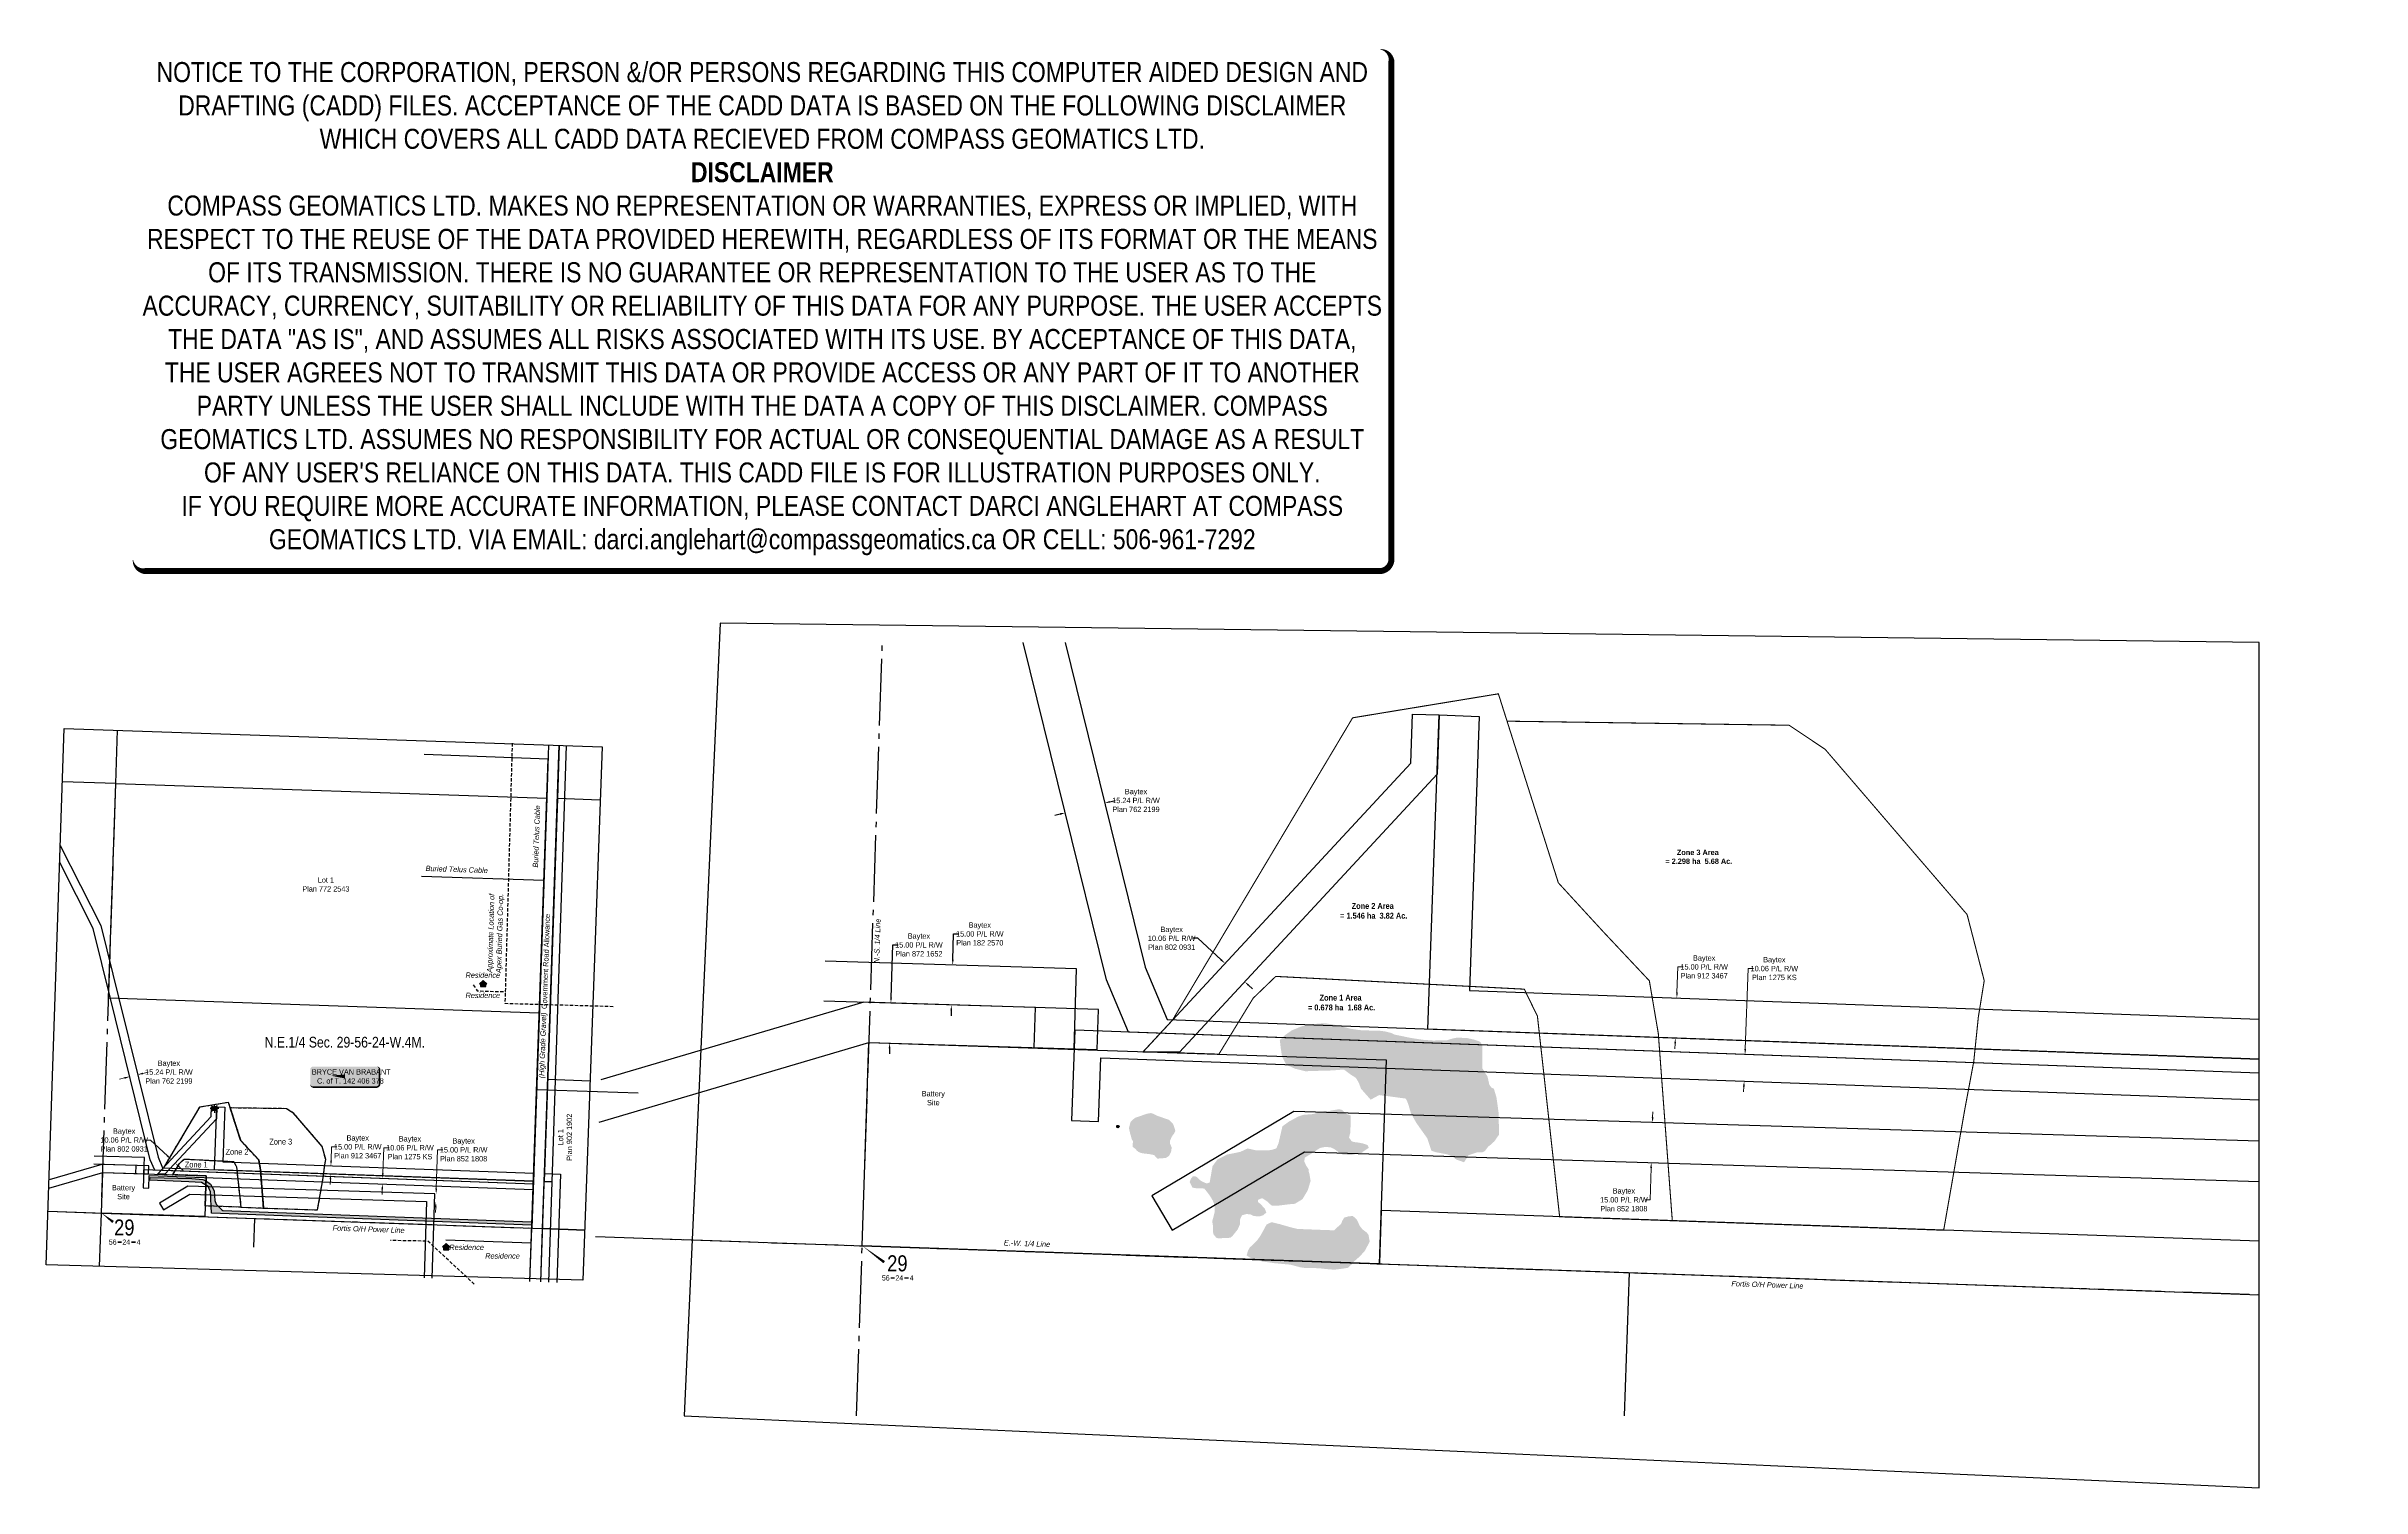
# Model space of a CAD drawing. Extents: x 333333 to 337671, y 5971428 to 5974128.
import ezdxf
from ezdxf.enums import TextEntityAlignment as Align

# ---------------------------------------------------------------- set-up
doc = ezdxf.new("R2010")
doc.units = 0
doc.header["$LTSCALE"] = 5
doc.header["$PDSIZE"] = 0.5
for name, pattern in [('foc-QUARTERLINE', [33, 25, -3, 2, -3]), ('foc-TIELINE', [1.875, 1.25, -0.625]), ('foc-TRAV', [1.875, 1.25, -0.625]), ('UG_PIPE', [1.875, 1.25, -0.625])]:
    doc.linetypes.add(name, pattern=pattern)
doc.layers.get('Defpoints').update_dxf_attribs({"color": 9})
for name, color, linetype in [('10', 1, 'Continuous'), ('9', 3, 'Continuous'), ('AB_SEC_N83UTMz12', 7, 'Continuous'), ('AS-OWNER', 7, 'Continuous'), ('AS-PHOTO', 7, 'Continuous'), ('AS-PIPE-UG', 44, 'UG_PIPE'), ('AS-POWER', 104, 'foc-POWER'), ('AS-RESIDENCE', 14, 'Continuous'), ('AS-ROADS', 254, 'Continuous'), ('AS-TELUS', 224, 'foc-TEL'), ('C-RW', 13, 'Continuous'), ('C-SYMBOL', 7, 'Continuous'), ('C-WS-S', 8, 'Continuous'), ('L-38', 4, 'foc-TRAV'), ('L-AREAREQUIRED', 7, 'Continuous'), ('L-ROAD-T', 7, 'Continuous'), ('L-SEC', 7, 'Continuous'), ('L-SECLBL', 7, 'Continuous'), ('L-SECQ', 8, 'foc-QUARTERLINE'), ('L-TITLEDB', 4, 'Continuous'), ('P-BUFFER-PURPLE', 187, 'foc-TIELINE'), ('P-IOP1', 10, 'Continuous'), ('P-IOP2', 10, 'Continuous'), ('P-IOP3', 10, 'Continuous'), ('P-PROPOSED', 10, 'Continuous'), ('P-WORKAREA-H', 111, 'Continuous')]:
    doc.layers.add(name, color=color, linetype=linetype)
doc.layers.add('C-RW-T', color=13, linetype='Continuous', lineweight=9)
doc.layers.add('T-TEXT', color=48, linetype='Continuous', lineweight=18)
doc.layers.add('DISCLAIMER', color=7, linetype='Continuous', plot=False)
doc.styles.add('100L', font='ARIALN.TTF', dxfattribs={"height": 11})
doc.styles.add('175L', font='ARIALN.TTF', dxfattribs={"height": 20})
doc.styles.add('80', font='ARIALN.TTF', dxfattribs={"height": 10})
doc.styles.add('80CG', font='ARIALN.TTF', dxfattribs={"height": 10})
doc.styles.add('80L', font='ARIALN.TTF', dxfattribs={"height": 10})
doc.styles.add('80LS', font='ARIALNI.TTF', dxfattribs={"height": 10})
doc.styles.add('foc-LtypeFont', font='ARIALN.TTF', dxfattribs={"height": 7.35})
doc.styles.add('SIMPLEX', font='ARIALN.TTF')
doc.linetypes.add('foc-POWER', pattern='A,6,-1,["P",foc-LtypeFont,S=0.2,R=0,X=-0.625,Y=-0.75],-1.24,4', length=12.24)
doc.linetypes.add('foc-TEL', pattern='A,2,-1,["T",foc-LtypeFont,S=0.2,R=0,X=-0.425,Y=-0.75],-1.24,8', length=12.24)
doc.dimstyles.new('Compass 5 000', dxfattribs={"dimscale": 5, "dimtxt": 9, "dimasz": 2, "dimexe": 0.2, "dimexo": 0.0625, "dimgap": 0.5, "dimtad": 0, "dimtih": 1, "dimtoh": 1, "dimzin": 0, "dimdsep": 46, "dimtxsty": '80CG', "dimcen": 0.1, "dimse1": 1, "dimse2": 1, "dimclrd": 256, "dimclrt": 256, "dimaunit": 1, "dimadec": 4, "dimazin": 0, "dimtfac": 0.06, "dimtofl": 0, "dimtmove": 0, "dimatfit": 1, "dimfxl": 0.2, "dimtolj": 1, "dimtzin": 0, "dimlwd": -1, "dimarcsym": 0})
picture_1 = doc.add_image_def('image1.jpg', size_in_pixel=(6283, 5796))

# ---------------------------------------------------------------- blocks, each defined once
blk = doc.blocks.new('L-SECLBL')
at = {"layer": '9', "color": 7}
for p, q in [((-5.1, -27.8), (-12.3, -27.8)), ((20.7, -27.8), (13.5, -27.8))]:
    blk.add_line(p, q, dxfattribs=at)
at = {"layer": '10', "color": 2, "style": 'SIMPLEX'}
blk.add_attdef('SEC', text='', height=30, dxfattribs=at).set_placement((0, 0), align=Align.MIDDLE)
at = {"layer": '10', "color": 5, "style": '80L'}
blk.add_attdef('TWP', text='', height=9.5, dxfattribs=at).set_placement((-14.4, -27.4), align=Align.MIDDLE_RIGHT)
blk.add_attdef('RGE', text='', height=9.5, dxfattribs=at).set_placement((3.6, -27.4), align=Align.MIDDLE_CENTER)
blk.add_attdef('MER', text='', height=9.5, dxfattribs=at).set_placement((23.2, -27.4), align=Align.MIDDLE_LEFT)
blk = doc.blocks.new('*D67')
at = {"layer": 'C-RW-T', "transparency": 16777216}
for p, q in [((333513.9, 5972204.2), (333523.6, 5972206.6)), ((333479.7, 5972195.8), (333470, 5972193.4))]:
    blk.add_line(p, q, dxfattribs=at)
for points in [[(333513.5, 5972205.8), (333514.3, 5972202.6), (333504.2, 5972201.8)], [(333479.3, 5972197.4), (333480.1, 5972194.1), (333489.4, 5972198.1)]]:
    blk.add_solid(points, dxfattribs=at)
at = {"layer": 'Defpoints', "color": 0, "transparency": 16777216}
for p in [(333503.8, 5972203.5), (333504.2, 5972201.8), (333489, 5972199.9)]:
    blk.add_point(p, dxfattribs=at)
at = {"layer": 'C-RW-T', "transparency": 16777216, "insert": (333562.7, 5972206.6), "char_height": 10, "attachment_point": 5, "style": '80CG'}
blk.add_mtext('\\A1;Baytex\\P15.24 P/L R/W\\PPlan 762 2199', dxfattribs=at)
blk = doc.blocks.new('*D68')
at = {"layer": 'C-RW-T', "transparency": 16777216}
for p, q in [((333528, 5972079.4), (333518, 5972079.4)), ((333559.9, 5972049.8), (333528, 5972079.4)), ((333581.9, 5972029.3), (333589.2, 5972022.5))]:
    blk.add_line(p, q, dxfattribs=at)
for points in [[(333561, 5972051), (333558.7, 5972048.6), (333567.2, 5972043)], [(333583.1, 5972030.6), (333580.8, 5972028.1), (333574.6, 5972036.1)]]:
    blk.add_solid(points, dxfattribs=at)
at = {"layer": 'Defpoints', "color": 0, "transparency": 16777216}
for p in [(333614.6, 5972094.1), (333622, 5972087.2), (333567.2, 5972043)]:
    blk.add_point(p, dxfattribs=at)
at = {"layer": 'C-RW-T', "transparency": 16777216, "insert": (333478.9, 5972079.4), "char_height": 10, "attachment_point": 5, "style": '80CG'}
blk.add_mtext('\\A1;Baytex\\P10.06 P/L R/W\\PPlan 802 0931', dxfattribs=at)
blk = doc.blocks.new('*D69')
at = {"layer": 'C-RW-T', "transparency": 16777216}
for p, q in [((333866.5, 5972040.9), (333867.4, 5972066.6)), ((333867.4, 5972066.6), (333877.4, 5972066.6)), ((333865.2, 5972005.9), (333864.9, 5971995.9))]:
    blk.add_line(p, q, dxfattribs=at)
for points in [[(333864.9, 5972041), (333868.2, 5972040.9), (333866.2, 5972030.9)], [(333863.6, 5972006), (333866.9, 5972005.9), (333865.6, 5972015.9)]]:
    blk.add_solid(points, dxfattribs=at)
at = {"layer": 'Defpoints', "color": 0, "transparency": 16777216}
for p in [(333820.9, 5972032.6), (333866.2, 5972030.9), (333820.4, 5972017.6)]:
    blk.add_point(p, dxfattribs=at)
at = {"layer": 'C-RW-T', "transparency": 16777216, "insert": (333916.5, 5972066.6), "char_height": 10, "attachment_point": 5, "style": '80CG'}
blk.add_mtext('\\A1;Baytex\\P15.00 P/L R/W\\PPlan 912 3467', dxfattribs=at)
blk = doc.blocks.new('*D70')
at = {"layer": 'C-RW-T', "transparency": 16777216}
for p, q in [((333963.5, 5972017.2), (333965.3, 5972064.9)), ((333965.3, 5972064.9), (333975.3, 5972064.9)), ((333962.4, 5971987.1), (333962.1, 5971977.1))]:
    blk.add_line(p, q, dxfattribs=at)
for points in [[(333960.8, 5971987.2), (333964.1, 5971987.1), (333962.8, 5971997.1)], [(333961.9, 5972017.3), (333965.2, 5972017.1), (333963.2, 5972007.2)]]:
    blk.add_solid(points, dxfattribs=at)
at = {"layer": 'Defpoints', "color": 0, "transparency": 16777216}
for p in [(333911.6, 5971999), (333911.9, 5972009.1), (333963.2, 5972007.2)]:
    blk.add_point(p, dxfattribs=at)
at = {"layer": 'C-RW-T', "transparency": 16777216, "insert": (334014.3, 5972064.9), "char_height": 10, "attachment_point": 5, "style": '80CG'}
blk.add_mtext('\\A1;Baytex\\P10.06 P/L R/W\\PPlan 1275 KS', dxfattribs=at)
blk = doc.blocks.new('*D71')
at = {"layer": 'C-RW-T', "transparency": 16777216}
for p, q in [((334063.6, 5971988.6), (334065.8, 5972061)), ((334065.8, 5972061), (334075.8, 5972061)), ((334062.5, 5971953.6), (334062.2, 5971943.6))]:
    blk.add_line(p, q, dxfattribs=at)
for points in [[(334061.9, 5971988.6), (334065.3, 5971988.5), (334063.3, 5971978.6)], [(334060.9, 5971953.6), (334064.2, 5971953.5), (334062.8, 5971963.6)]]:
    blk.add_solid(points, dxfattribs=at)
at = {"layer": 'Defpoints', "color": 0, "transparency": 16777216}
for p in [(333997.7, 5971965.6), (333998.2, 5971980.6), (334063.3, 5971978.6)]:
    blk.add_point(p, dxfattribs=at)
at = {"layer": 'C-RW-T', "transparency": 16777216, "insert": (334114.9, 5972061), "char_height": 10, "attachment_point": 5, "style": '80CG'}
blk.add_mtext('\\A1;Baytex\\P15.00 P/L R/W\\PPlan 852 1808', dxfattribs=at)
blk = doc.blocks.new('GAS')
h = blk.add_hatch(color=255)
h.dxf.hatch_style = 1
edge = h.paths.add_edge_path()
edge.add_arc((0, 0), 0.9, 0, 360)
for p, q in [((-0.81, 0), (-1.62, 0)), ((-0.57, 0.57), (-1.14, 1.14)), ((0, 0.81), (0, 1.62)), ((0.57, 0.57), (1.14, 1.14)), ((1.62, 0), (0.81, 0)), ((-0.57, -0.57), (-1.14, -1.14)), ((0, -0.81), (0, -1.62)), ((1.14, -1.14), (0.57, -0.57))]:
    blk.add_line(p, q)
blk.add_circle((0, 0), 0.8)
blk = doc.blocks.new('res_occ')
for points in [[(0.1, 0.89), (-1.26, -0.37), (1.46, -0.37)], [(-0.9, -1.43), (1.1, -1.43), (1.1, -0.37), (-0.9, -0.37)]]:
    blk.add_hatch(color=14).paths.add_polyline_path(points)
at = {"color": 14}
for points in [[(0.1, 0.89), (-1.26, -0.37), (1.46, -0.37)], [(-0.9, -1.43), (1.1, -1.43), (1.1, -0.37), (-0.9, -0.37)]]:
    blk.add_lwpolyline(points, close=True, dxfattribs=at)
blk = doc.blocks.new('*D72')
at = {"layer": 'AB_SEC_N83UTMz12', "color": 255, "transparency": 16777216}
for p, q in [((335232.3, 5972690.1), (335222.6, 5972687.7)), ((335325.7, 5972713.1), (335335.4, 5972715.5))]:
    blk.add_line(p, q, dxfattribs=at)
for points in [[(335231.9, 5972691.7), (335232.7, 5972688.4), (335242, 5972692.5)], [(335325.3, 5972714.7), (335326.1, 5972711.5), (335316, 5972710.7)]]:
    blk.add_solid(points, dxfattribs=at)
at = {"layer": 'Defpoints', "color": 0, "transparency": 16777216}
for p in [(335124.8, 5973167.5), (335198.8, 5973185.7), (335316, 5972710.7)]:
    blk.add_point(p, dxfattribs=at)
at = {"layer": 'AB_SEC_N83UTMz12', "color": 255, "transparency": 16777216, "insert": (335374.5, 5972715.5), "char_height": 10, "attachment_point": 5, "style": '80CG'}
blk.add_mtext('\\A1;Baytex\\P15.24 P/L R/W\\PPlan 762 2199', dxfattribs=at)
blk = doc.blocks.new('*D73')
at = {"layer": 'AB_SEC_N83UTMz12', "color": 255, "transparency": 16777216}
for p, q in [((335490.5, 5972457.3), (335480.5, 5972457.3)), ((335533.9, 5972417.1), (335490.5, 5972457.3)), ((335585.4, 5972369.3), (335592.7, 5972362.5))]:
    blk.add_line(p, q, dxfattribs=at)
for points in [[(335535, 5972418.3), (335532.7, 5972415.8), (335541.2, 5972410.3)], [(335586.5, 5972370.5), (335584.3, 5972368), (335578.1, 5972376.1)]]:
    blk.add_solid(points, dxfattribs=at)
at = {"layer": 'Defpoints', "color": 0, "transparency": 16777216}
for p in [(335752.9, 5972638.5), (335789.8, 5972604.3), (335541.2, 5972410.3)]:
    blk.add_point(p, dxfattribs=at)
at = {"layer": 'AB_SEC_N83UTMz12', "color": 255, "transparency": 16777216, "insert": (335441.4, 5972457.3), "char_height": 10, "attachment_point": 5, "style": '80CG'}
blk.add_mtext('\\A1;Baytex\\P10.06 P/L R/W\\PPlan 802 0931', dxfattribs=at)
blk = doc.blocks.new('*D74')
at = {"layer": 'C-RW-T', "color": 255, "transparency": 16777216}
for p, q in [((336388, 5972355.5), (336389.8, 5972403.7)), ((336389.8, 5972403.7), (336399.8, 5972403.7)), ((336384.6, 5972260.4), (336384.2, 5972250.4))]:
    blk.add_line(p, q, dxfattribs=at)
for points in [[(336386.4, 5972355.5), (336389.7, 5972355.4), (336387.7, 5972345.5)], [(336382.9, 5972260.5), (336386.2, 5972260.4), (336384.9, 5972270.4)]]:
    blk.add_solid(points, dxfattribs=at)
at = {"layer": 'Defpoints', "color": 0, "transparency": 16777216}
for p in [(336387.7, 5972345.5), (336784.5, 5972331), (336781.8, 5972256)]:
    blk.add_point(p, dxfattribs=at)
at = {"layer": 'C-RW-T', "color": 255, "transparency": 16777216, "insert": (336438.9, 5972403.7), "char_height": 10, "attachment_point": 5, "style": '80CG'}
blk.add_mtext('\\A1;Baytex\\P15.00 P/L R/W\\PPlan 912 3467', dxfattribs=at)
blk = doc.blocks.new('*D75')
at = {"layer": 'C-RW-T', "color": 255, "transparency": 16777216}
for p, q in [((336515.8, 5972249.7), (336521.3, 5972400.6)), ((336521.3, 5972400.6), (336531.3, 5972400.6)), ((336513.3, 5972179.4), (336512.9, 5972169.4))]:
    blk.add_line(p, q, dxfattribs=at)
for points in [[(336514.2, 5972249.8), (336517.5, 5972249.6), (336515.5, 5972239.7)], [(336511.6, 5972179.4), (336515, 5972179.3), (336513.7, 5972189.4)]]:
    blk.add_solid(points, dxfattribs=at)
at = {"layer": 'Defpoints', "color": 0, "transparency": 16777216}
for p in [(336515.5, 5972239.7), (337239.5, 5972213.4), (337237.6, 5972163.1)]:
    blk.add_point(p, dxfattribs=at)
at = {"layer": 'C-RW-T', "color": 255, "transparency": 16777216, "insert": (336570.4, 5972400.6), "char_height": 10, "attachment_point": 5, "style": '80CG'}
blk.add_mtext('\\A1;Baytex\\P10.06 P/L R/W\\PPlan 1275 KS', dxfattribs=at)
blk = doc.blocks.new('*D76')
at = {"layer": 'C-RW-T', "color": 255, "transparency": 16777216}
for p, q in [((336342.4, 5972122.1), (336342.7, 5972132.1)), ((336339.5, 5972027.1), (336337.6, 5971967.4)), ((336337.6, 5971967.4), (336327.6, 5971967.4))]:
    blk.add_line(p, q, dxfattribs=at)
for points in [[(336340.7, 5972122.1), (336344.1, 5972122), (336342.1, 5972112.1)], [(336337.8, 5972027.1), (336341.1, 5972027), (336339.8, 5972037.1)]]:
    blk.add_solid(points, dxfattribs=at)
at = {"layer": 'Defpoints', "color": 0, "transparency": 16777216}
for p in [(336342.1, 5972112.1), (337670.7, 5972071.1), (337668.4, 5971996.1)]:
    blk.add_point(p, dxfattribs=at)
at = {"layer": 'C-RW-T', "color": 255, "transparency": 16777216, "insert": (336288.5, 5971967.4), "char_height": 10, "attachment_point": 5, "style": '80CG'}
blk.add_mtext('\\A1;Baytex\\P15.00 P/L R/W\\PPlan 852 1808', dxfattribs=at)
blk = doc.blocks.new('*D77')
at = {"layer": 'AB_SEC_N83UTMz12', "color": 255, "transparency": 16777216}
for p, q in [((334915.6, 5972345.8), (334918.7, 5972444.9)), ((334918.7, 5972444.9), (334928.7, 5972444.9)), ((334912.7, 5972250.9), (334912.4, 5972240.9))]:
    blk.add_line(p, q, dxfattribs=at)
for points in [[(334914, 5972345.9), (334917.3, 5972345.8), (334915.3, 5972335.8)], [(334911, 5972250.9), (334914.4, 5972250.8), (334913, 5972260.9)]]:
    blk.add_solid(points, dxfattribs=at)
at = {"layer": 'Defpoints', "color": 0, "transparency": 16777216}
for p in [(334915.3, 5972335.8), (335181.8, 5972327.6), (335179.5, 5972252.6)]:
    blk.add_point(p, dxfattribs=at)
at = {"layer": 'AB_SEC_N83UTMz12', "color": 255, "transparency": 16777216, "insert": (334967.8, 5972444.9), "char_height": 10, "attachment_point": 5, "style": '80CG'}
blk.add_mtext('\\A1;Baytex\\P15.00 P/L R/W\\PPlan 872 1652', dxfattribs=at)
blk = doc.blocks.new('*D78')
at = {"layer": 'AB_SEC_N83UTMz12', "color": 255, "transparency": 16777216}
for p, q in [((335031.3, 5972417.3), (335032.8, 5972465.5)), ((335032.8, 5972465.5), (335042.8, 5972465.5)), ((335028.4, 5972322.3), (335028.1, 5972312.3))]:
    blk.add_line(p, q, dxfattribs=at)
for points in [[(335029.7, 5972417.3), (335033, 5972417.2), (335031, 5972407.3)], [(335026.7, 5972322.4), (335030, 5972322.3), (335028.7, 5972332.3)]]:
    blk.add_solid(points, dxfattribs=at)
at = {"layer": 'Defpoints', "color": 0, "transparency": 16777216}
for p in [(335031, 5972407.3), (335084.3, 5972405.6), (335082, 5972330.7)]:
    blk.add_point(p, dxfattribs=at)
at = {"layer": 'AB_SEC_N83UTMz12', "color": 255, "transparency": 16777216, "insert": (335081.9, 5972465.5), "char_height": 10, "attachment_point": 5, "style": '80CG'}
blk.add_mtext('\\A1;{\\C255;Baytex\\P15.00 P/L R/W\\PPlan 182 2570}', dxfattribs=at)
blk = doc.blocks.new('*U80')
h = blk.add_hatch(color=59)
edge = h.paths.add_edge_path()
edge.add_line((-59, -20), (59, -20))
edge.add_arc((59, -14), 6, 270, 360)
edge.add_line((65, -14), (65, 12.5))
edge.add_arc((59, 12.5), 6, 0, 90)
edge.add_line((59, 18.5), (-59, 18.5))
edge.add_arc((-59, 12.5), 6, 90, 180)
edge.add_line((-65, 12.5), (-65, -14))
edge.add_arc((-59, -14), 6, 180, 270)
at = {"color": 1, "flags": 128}
blk.add_lwpolyline([(-59, -20, 3, 3, 0), (59, -20, 3, 3, 0.414214), (65, -14, 3, 3, 0), (65, 12.5, 3, 0, 0.414214), (59, 18.5, 0, 0, 0), (-59, 18.5, 0, 0, 0.414214), (-65, 12.5, 0, 0, 0), (-65, -14, 0, 3, 0.414214)], format="xyseb", close=True, dxfattribs=at)
blk.add_lwpolyline([(-26.5, 1.4, 0, 7.5, 0), (0, 0, 0, 0, 0)], format="xyseb", dxfattribs=at)
at = {"color": 1, "style": '80'}
blk.add_attdef('ENTER_TEXT_001', (-36, -5), '', height=10, dxfattribs=at)
blk = doc.blocks.new('*D86')
at = {"layer": 'C-RW-T', "color": 255, "transparency": 16777216}
for p, q in [((333513.9, 5972204.2), (333523.6, 5972206.6)), ((333479.7, 5972195.8), (333470, 5972193.4))]:
    blk.add_line(p, q, dxfattribs=at)
for points in [[(333513.5, 5972205.8), (333514.3, 5972202.6), (333504.2, 5972201.8)], [(333479.3, 5972197.4), (333480.1, 5972194.1), (333489.4, 5972198.1)]]:
    blk.add_solid(points, dxfattribs=at)
at = {"layer": 'Defpoints', "color": 0, "transparency": 16777216}
for p in [(333503.8, 5972203.5), (333504.2, 5972201.8), (333489, 5972199.9)]:
    blk.add_point(p, dxfattribs=at)
at = {"layer": 'C-RW-T', "color": 255, "transparency": 16777216, "insert": (333562.7, 5972206.6), "char_height": 10, "attachment_point": 5, "style": '80CG'}
blk.add_mtext('\\A1;Baytex\\P15.24 P/L R/W\\PPlan 762 2199', dxfattribs=at)
blk = doc.blocks.new('*D87')
at = {"layer": 'C-RW-T', "color": 255, "transparency": 16777216}
for p, q in [((333528, 5972079.4), (333518, 5972079.4)), ((333559.9, 5972049.8), (333528, 5972079.4)), ((333581.9, 5972029.3), (333589.2, 5972022.5))]:
    blk.add_line(p, q, dxfattribs=at)
for points in [[(333561, 5972051), (333558.7, 5972048.6), (333567.2, 5972043)], [(333583.1, 5972030.6), (333580.8, 5972028.1), (333574.6, 5972036.1)]]:
    blk.add_solid(points, dxfattribs=at)
at = {"layer": 'Defpoints', "color": 0, "transparency": 16777216}
for p in [(333614.6, 5972094.1), (333622, 5972087.2), (333567.2, 5972043)]:
    blk.add_point(p, dxfattribs=at)
at = {"layer": 'C-RW-T', "color": 255, "transparency": 16777216, "insert": (333478.9, 5972079.4), "char_height": 10, "attachment_point": 5, "style": '80CG'}
blk.add_mtext('\\A1;Baytex\\P10.06 P/L R/W\\PPlan 802 0931', dxfattribs=at)
blk = doc.blocks.new('*D88')
at = {"layer": 'C-RW-T', "color": 255, "transparency": 16777216}
for p, q in [((333866.5, 5972040.9), (333867.4, 5972066.6)), ((333867.4, 5972066.6), (333877.4, 5972066.6)), ((333865.2, 5972005.9), (333864.9, 5971995.9))]:
    blk.add_line(p, q, dxfattribs=at)
for points in [[(333864.9, 5972041), (333868.2, 5972040.9), (333866.2, 5972030.9)], [(333863.6, 5972006), (333866.9, 5972005.9), (333865.6, 5972015.9)]]:
    blk.add_solid(points, dxfattribs=at)
at = {"layer": 'Defpoints', "color": 0, "transparency": 16777216}
for p in [(333820.9, 5972032.6), (333866.2, 5972030.9), (333820.4, 5972017.6)]:
    blk.add_point(p, dxfattribs=at)
at = {"layer": 'C-RW-T', "color": 255, "transparency": 16777216, "insert": (333916.5, 5972066.6), "char_height": 10, "attachment_point": 5, "style": '80CG'}
blk.add_mtext('\\A1;Baytex\\P15.00 P/L R/W\\PPlan 912 3467', dxfattribs=at)
blk = doc.blocks.new('*D89')
at = {"layer": 'C-RW-T', "color": 255, "transparency": 16777216}
for p, q in [((333963.5, 5972017.2), (333965.3, 5972064.9)), ((333965.3, 5972064.9), (333975.3, 5972064.9)), ((333962.4, 5971987.1), (333962.1, 5971977.1))]:
    blk.add_line(p, q, dxfattribs=at)
for points in [[(333960.8, 5971987.2), (333964.1, 5971987.1), (333962.8, 5971997.1)], [(333961.9, 5972017.3), (333965.2, 5972017.1), (333963.2, 5972007.2)]]:
    blk.add_solid(points, dxfattribs=at)
at = {"layer": 'Defpoints', "color": 0, "transparency": 16777216}
for p in [(333911.6, 5971999), (333911.9, 5972009.1), (333963.2, 5972007.2)]:
    blk.add_point(p, dxfattribs=at)
at = {"layer": 'C-RW-T', "color": 255, "transparency": 16777216, "insert": (334014.3, 5972064.9), "char_height": 10, "attachment_point": 5, "style": '80CG'}
blk.add_mtext('\\A1;Baytex\\P10.06 P/L R/W\\PPlan 1275 KS', dxfattribs=at)
blk = doc.blocks.new('*D90')
at = {"layer": 'C-RW-T', "color": 255, "transparency": 16777216}
for p, q in [((334063.6, 5971988.6), (334065.8, 5972061)), ((334065.8, 5972061), (334075.8, 5972061)), ((334062.5, 5971953.6), (334062.2, 5971943.6))]:
    blk.add_line(p, q, dxfattribs=at)
for points in [[(334061.9, 5971988.6), (334065.3, 5971988.5), (334063.3, 5971978.6)], [(334060.9, 5971953.6), (334064.2, 5971953.5), (334062.8, 5971963.6)]]:
    blk.add_solid(points, dxfattribs=at)
at = {"layer": 'Defpoints', "color": 0, "transparency": 16777216}
for p in [(333997.7, 5971965.6), (333998.2, 5971980.6), (334063.3, 5971978.6)]:
    blk.add_point(p, dxfattribs=at)
at = {"layer": 'C-RW-T', "color": 255, "transparency": 16777216, "insert": (334114.9, 5972061), "char_height": 10, "attachment_point": 5, "style": '80CG'}
blk.add_mtext('\\A1;Baytex\\P15.00 P/L R/W\\PPlan 852 1808', dxfattribs=at)
blk = doc.blocks.new('Disclaimer_Legal')
at = {"layer": 'DISCLAIMER', "color": 254, "flags": 128}
blk.add_lwpolyline([(-3613, -1105, 37.5, 37.5, 0), (4096, -1105, 37.5, 37.5, 0.414214), (4171, -1030, 37.5, 37.5, 0), (4171, 2079, 37.5, 0, 0.414214), (4096, 2154, 0, 0, 0), (-3613, 2154, 0, 0, 0.414214), (-3688, 2079, 0, 0, 0), (-3688, -1030, 0, 37.5, 0.414214)], format="xyseb", close=True, dxfattribs=at)
at = {"layer": 'DISCLAIMER', "color": 254, "insert": (242, 534), "char_height": 125, "width": 7717.57, "attachment_point": 5, "style": '80'}
blk.add_mtext('NOTICE TO THE CORPORATION, PERSON &/OR PERSONS REGARDING THIS COMPUTER AIDED DESIGN AND DRAFTING (CADD) FILES. ACCEPTANCE OF THE CADD DATA IS BASED ON THE FOLLOWING DISCLAIMER WHICH COVERS ALL CADD DATA RECIEVED FROM COMPASS GEOMATICS LTD.\\P{\\fArial Narrow|b1|i0|c0|p34;DISCLAIMER}\\PCOMPASS GEOMATICS LTD. MAKES NO REPRESENTATION OR WARRANTIES, EXPRESS OR IMPLIED, WITH RESPECT TO THE REUSE OF THE DATA PROVIDED HEREWITH, REGARDLESS OF ITS FORMAT OR THE MEANS OF ITS TRANSMISSION. THERE IS NO GUARANTEE OR REPRESENTATION TO THE USER AS TO THE ACCURACY, CURRENCY, SUITABILITY OR RELIABILITY OF THIS DATA FOR ANY PURPOSE. THE USER ACCEPTS THE DATA "AS IS", AND ASSUMES ALL RISKS ASSOCIATED WITH ITS USE. BY ACCEPTANCE OF THIS DATA, THE USER AGREES NOT TO TRANSMIT THIS DATA OR PROVIDE ACCESS OR ANY PART OF IT TO ANOTHER PARTY UNLESS THE USER SHALL INCLUDE WITH THE DATA A COPY OF THIS DISCLAIMER. COMPASS GEOMATICS LTD. ASSUMES NO RESPONSIBILITY FOR ACTUAL OR CONSEQUENTIAL DAMAGE AS A RESULT OF ANY USER\'S RELIANCE ON THIS DATA. THIS CADD FILE IS FOR ILLUSTRATION PURPOSES ONLY.\\PIF YOU REQUIRE MORE ACCURATE INFORMATION, PLEASE CONTACT DARCI ANGLEHART AT COMPASS GEOMATICS LTD. VIA EMAIL: darci.anglehart@compassgeomatics.ca OR CELL: 506-961-7292', dxfattribs=at)

msp = doc.modelspace()

# ---------------------------------------------------------------- hatches: boundary and pattern name
at = {"layer": 'AS-ROADS'}
h = msp.add_hatch(color=256, dxfattribs=at)
h.dxf.hatch_style = 1
h.paths.add_polyline_path([(333527.324, 5972009.28), (333605.504, 5972007.193), (333626.292, 5972005.314), (333631.201, 5972003.33), (333640.916, 5971996.543), (333646.348, 5971986.936), (333647.497, 5971983.699), (333648.82, 5971965.958), (333651.332, 5971959.47), (333662.115, 5971948.483), (333663.527, 5971947.17), (334242.119, 5971926.371), (334241.908, 5971919.722), (333642.222, 5971942.257), (333640.951, 5971982.071), (333636.472, 5971992.488), (333624.079, 5972000.111), (333600.138, 5972001.064), (333527.206, 5972003.925)])
at = {"layer": 'P-WORKAREA-H', "transparency": 33554457}
h = msp.add_hatch(color=50, dxfattribs=at)
h.dxf.hatch_style = 1
h.paths.add_polyline_path([(335931.631, 5972199.914), (335936.268, 5972200.405), (335940.905, 5972202.226), (335943.277, 5972204.116), (335945.542, 5972209.439), (335947.699, 5972213.641), (335952.983, 5972217.843), (335956.757, 5972220.854), (335961.933, 5972224.566), (335967.972, 5972228.348), (335973.58, 5972229.959), (335980.05, 5972230.449), (335983.069, 5972223.866), (335982.854, 5972217.143), (335988.245, 5972208.739), (335992.667, 5972204.607), (335998.49, 5972196.903), (336006.146, 5972187.589), (336007.98, 5972182.686), (336009.166, 5972174.283), (336008.195, 5972165.668), (336013.587, 5972153.343), (336015.96, 5972145.709), (336016.175, 5972137.795), (336016.391, 5972131.282), (336015.205, 5972124.979), (336014.989, 5972117.486), (336016.175, 5972111.953), (336015.205, 5972107.051), (336006.793, 5972099.348), (336002.911, 5972094.725), (335998.706, 5972088.422), (335998.706, 5972082.82), (335995.686, 5972079.808), (335987.059, 5972078.898), (335974.227, 5972083.03), (335965.6, 5972087.722), (335958.159, 5972098.857), (335949.748, 5972102.359), (335936.915, 5972101.939), (335926.023, 5972104.95), (335920.847, 5972112.163), (335898.525, 5972154.533), (335899.711, 5972161.046), (335901.329, 5972167.559), (335899.927, 5972173.162), (335898.956, 5972176.173), (335896.26, 5972179.675), (335893.672, 5972181.496), (335883.428, 5972188.289), (335877.604, 5972192.491), (335872.644, 5972196.203), (335866.389, 5972201.525), (335858.517, 5972209.719), (335853.557, 5972216.232), (335851.723, 5972223.866), (335852.694, 5972226.947), (335859.164, 5972230.449), (335859.919, 5972230.659), (335870.595, 5972232.27), (335877.065, 5972232.06), (335886.016, 5972231.079), (335895.505, 5972229.468), (335899.927, 5972228.768), (335905.103, 5972225.546), (335906.505, 5972220.644), (335918.583, 5972212.03), (335920.631, 5972207.128), (335920.416, 5972204.116), (335924.406, 5972200.125)])
h.paths.add_polyline_path([(335716.137, 5972231.744), (335709.127, 5972231.534), (335699.961, 5972230.344), (335685.187, 5972229.223), (335673.649, 5972232.235), (335664.59, 5972252.194), (335667.179, 5972264.38), (335673.217, 5972270.893), (335685.942, 5972272.784), (335692.952, 5972274.674), (335702.334, 5972276.565), (335709.559, 5972276.565), (335717.539, 5972276.075), (335725.95, 5972276.075), (335738.459, 5972275.165), (335746.439, 5972274.184), (335754.095, 5972272.083), (335764.879, 5972268.582), (335770.595, 5972264.38), (335772.428, 5972261.999), (335775.663, 5972256.396), (335765.418, 5972247.012), (335760.242, 5972243.23), (335756.036, 5972240.709), (335750.105, 5972238.117), (335742.125, 5972236.226), (335736.302, 5972235.316), (335723.901, 5972233.845)])
h.paths.add_polyline_path([(335778.502, 5972277.441), (335795.217, 5972273.169), (335850.106, 5972263.994), (335858.302, 5972260.423), (335874.369, 5972250.338), (335878.144, 5972249.848), (335892.486, 5972240.183), (335902.191, 5972239.693), (335908.985, 5972239.273), (335918.906, 5972236.191), (335922.68, 5972232.9), (335927.102, 5972228.138), (335930.66, 5972226.737), (335937.454, 5972226.737), (335941.013, 5972226.737), (335944.571, 5972227.928), (335946.944, 5972230.029), (335948.777, 5972233.11), (335953.09, 5972237.102), (335957.296, 5972238.292), (335961.717, 5972238.993), (335965.815, 5972240.393), (335970.668, 5972243.265), (335974.227, 5972245.576), (335981.56, 5972246.276), (335991.265, 5972242.564), (335995.255, 5972237.592), (335997.627, 5972228.628), (335989.755, 5972214.061), (336005.392, 5972202.716), (336014.126, 5972189.059), (336024.91, 5972176.804), (336031.704, 5972156.074), (336032.674, 5972123.369), (336034.831, 5972112.514), (336021.783, 5972088.352), (336015.852, 5972082.47), (336009.813, 5972077.637), (336005.392, 5972075.676), (335998.274, 5972074.836), (335991.696, 5972074.556), (335978.001, 5972074.206), (335967.433, 5972075.256), (335962.796, 5972077.777), (335957.943, 5972079.668), (335953.63, 5972079.388), (335951.149, 5972076.307), (335945.542, 5972071.755), (335938.964, 5972072.175), (335935.297, 5972076.447), (335934.65, 5972081.769), (335932.494, 5972092.764), (335920.092, 5972103.62), (335900.035, 5972135.274), (335893.241, 5972149.911), (335893.996, 5972152.082), (335892.594, 5972158.455), (335890.437, 5972167.419), (335882.565, 5972175.753), (335875.448, 5972182.336), (335831.45, 5972202.226), (335827.784, 5972204.607), (335827.029, 5972204.467), (335817.97, 5972201.175), (335815.059, 5972199.284), (335811.069, 5972198.094), (335801.148, 5972197.673), (335795.001, 5972203.696), (335791.227, 5972211.47), (335784.864, 5972218.613), (335756.503, 5972227.367), (335746.798, 5972225.897), (335726.632, 5972224.286), (335704.202, 5972222.395), (335692.34, 5972223.586), (335679.615, 5972229.678), (335674.87, 5972235.351), (335668.724, 5972246.276), (335667.969, 5972253.349), (335667.322, 5972258.812), (335666.567, 5972264.695), (335669.694, 5972270.157), (335673.9, 5972275.06), (335681.233, 5972279.121), (335687.379, 5972282.203), (335694.281, 5972285.284), (335701.83, 5972287.385), (335713.907, 5972289.066), (335725.985, 5972290.677), (335767.61, 5972280.732)])
h.paths.add_polyline_path([(335912.223, 5972267.147), (335931.311, 5972265.747), (335944.79, 5972266.167), (335956.544, 5972266.167), (335967.544, 5972269.598), (335976.602, 5972271.349), (335990.513, 5972270.579), (335994.934, 5972270.369), (336007.444, 5972267.638), (336015.963, 5972264.766), (336019.845, 5972262.805), (336023.296, 5972256.152), (336023.296, 5972213.852), (336033.109, 5972198.235), (336036.452, 5972182.828), (336040.118, 5972177.926), (336045.079, 5972175.194), (336049.716, 5972159.577), (336053.598, 5972132.194), (336054.784, 5972089.754), (336045.726, 5972076.798), (336039.903, 5972071.336), (336034.403, 5972067.064), (336028.148, 5972058.87), (336023.619, 5972056.629), (336013.59, 5972056.419), (335997.415, 5972051.026), (335989.111, 5972037.72), (335974.553, 5972042.832), (335968.299, 5972047.875), (335957.731, 5972052.567), (335943.28, 5972055.298), (335936.271, 5972056.489), (335928.075, 5972059.22), (335919.988, 5972082.891), (335900.361, 5972110.484), (335889.685, 5972129.113), (335883.97, 5972148.442), (335880.088, 5972156.986), (335830.051, 5972163.779), (335814.199, 5972155.165), (335796.083, 5972175.755), (335792.2, 5972186.47), (335786.593, 5972195.994), (335776.564, 5972202.367), (335764.055, 5972211.681), (335741.517, 5972209.931), (335731.057, 5972209.72), (335691.804, 5972208.46), (335672.717, 5972213.152), (335655.678, 5972220.926), (335647.806, 5972237.313), (335645.326, 5972254.191), (335643.924, 5972266.657), (335654.384, 5972276.462), (335666.354, 5972284.796), (335685.226, 5972292.569), (335699.137, 5972296.001), (335728.253, 5972298.242), (335747.556, 5972295.09), (335776.456, 5972287.947), (335793.602, 5972285.286), (335813.337, 5972284.515), (335831.992, 5972284.025), (335841.051, 5972282.835), (335853.452, 5972279.683), (335858.628, 5972276.952), (335890.979, 5972270.369)])
h = msp.add_hatch(color=50, dxfattribs=at)
h.dxf.hatch_style = 1
h.paths.add_polyline_path([(335840.787, 5972162.095), (335843.041, 5972229.816), (335648.078, 5972236.306), (335655.567, 5972220.714), (335672.606, 5972212.941), (335691.693, 5972208.248), (335730.946, 5972209.509), (335741.406, 5972209.719), (335763.944, 5972211.47), (335776.453, 5972202.156), (335786.482, 5972195.783), (335792.089, 5972186.258), (335795.972, 5972175.543), (335814.088, 5972154.953), (335829.94, 5972163.568)])
h.paths.add_polyline_path([(335936.268, 5972200.405), (335940.905, 5972202.226), (335943.277, 5972204.116), (335945.542, 5972209.439), (335947.699, 5972213.641), (335952.983, 5972217.843), (335956.757, 5972220.854), (335961.933, 5972224.566), (335967.972, 5972228.348), (335973.58, 5972229.959), (335980.05, 5972230.449), (335983.069, 5972223.866), (335982.854, 5972217.143), (335988.245, 5972208.739), (335992.667, 5972204.607), (335998.49, 5972196.903), (336006.146, 5972187.589), (336007.98, 5972182.686), (336009.166, 5972174.283), (336008.195, 5972165.668), (336013.587, 5972153.343), (336015.96, 5972145.709), (336016.175, 5972137.795), (336016.391, 5972131.282), (336015.205, 5972124.979), (336014.989, 5972117.486), (336016.175, 5972111.953), (336015.205, 5972107.051), (336006.793, 5972099.348), (336002.911, 5972094.725), (335998.706, 5972088.422), (335998.706, 5972082.82), (335995.686, 5972079.808), (335987.059, 5972078.898), (335974.227, 5972083.03), (335965.6, 5972087.722), (335958.159, 5972098.857), (335949.748, 5972102.359), (335936.915, 5972101.939), (335926.023, 5972104.95), (335920.847, 5972112.163), (335898.525, 5972154.533), (335899.711, 5972161.046), (335901.329, 5972167.559), (335899.927, 5972173.162), (335898.956, 5972176.173), (335896.26, 5972179.675), (335893.672, 5972181.496), (335883.428, 5972188.289), (335877.604, 5972192.491), (335872.644, 5972196.203), (335866.389, 5972201.525), (335858.517, 5972209.719), (335853.557, 5972216.232), (335851.723, 5972223.866), (335852.694, 5972226.947), (335859.164, 5972230.449), (335859.919, 5972230.659), (335870.595, 5972232.27), (335877.065, 5972232.06), (335886.016, 5972231.079), (335895.505, 5972229.468), (335899.927, 5972228.768), (335905.103, 5972225.546), (335906.505, 5972220.644), (335918.583, 5972212.03), (335920.631, 5972207.128), (335920.416, 5972204.116), (335924.406, 5972200.125), (335931.631, 5972199.914)])
h.paths.add_polyline_path([(335666.822, 5972262.703), (335667.179, 5972264.38), (335673.217, 5972270.893), (335685.942, 5972272.784), (335692.952, 5972274.674), (335702.334, 5972276.565), (335709.559, 5972276.565), (335717.539, 5972276.075), (335725.95, 5972276.075), (335738.459, 5972275.165), (335746.439, 5972274.184), (335754.095, 5972272.083), (335764.879, 5972268.582), (335770.595, 5972264.38), (335772.428, 5972261.999), (335775.663, 5972256.396), (335765.418, 5972247.012), (335760.242, 5972243.23), (335756.036, 5972240.709), (335750.105, 5972238.117), (335742.125, 5972236.226), (335736.302, 5972235.316), (335723.901, 5972233.845), (335716.137, 5972231.744), (335709.127, 5972231.534), (335699.961, 5972230.344), (335685.187, 5972229.223), (335678.546, 5972230.957), (335679.615, 5972229.678), (335692.34, 5972223.586), (335704.202, 5972222.395), (335726.632, 5972224.286), (335746.798, 5972225.897), (335756.503, 5972227.367), (335784.864, 5972218.613), (335791.227, 5972211.47), (335795.001, 5972203.696), (335801.148, 5972197.673), (335811.069, 5972198.094), (335815.059, 5972199.284), (335817.97, 5972201.175), (335827.029, 5972204.467), (335827.784, 5972204.607), (335831.45, 5972202.226), (335875.448, 5972182.336), (335882.565, 5972175.753), (335890.437, 5972167.419), (335892.594, 5972158.455), (335893.996, 5972152.082), (335893.241, 5972149.911), (335900.035, 5972135.274), (335920.092, 5972103.62), (335932.494, 5972092.764), (335934.65, 5972081.769), (335935.297, 5972076.447), (335938.964, 5972072.175), (335945.542, 5972071.755), (335951.149, 5972076.307), (335953.63, 5972079.388), (335957.943, 5972079.668), (335962.796, 5972077.777), (335967.433, 5972075.256), (335978.001, 5972074.206), (335991.696, 5972074.556), (335998.274, 5972074.836), (336005.392, 5972075.676), (336009.813, 5972077.637), (336015.852, 5972082.47), (336021.783, 5972088.352), (336034.831, 5972112.514), (336032.674, 5972123.369), (336031.704, 5972156.074), (336024.91, 5972176.804), (336014.126, 5972189.059), (336005.392, 5972202.716), (335989.755, 5972214.061), (335997.627, 5972228.628), (335995.255, 5972237.592), (335991.265, 5972242.564), (335981.56, 5972246.276), (335974.227, 5972245.576), (335970.668, 5972243.265), (335965.815, 5972240.393), (335961.717, 5972238.993), (335957.296, 5972238.292), (335953.09, 5972237.102), (335948.777, 5972233.11), (335946.944, 5972230.029), (335944.571, 5972227.928), (335941.013, 5972226.737), (335930.66, 5972226.737), (335927.102, 5972228.138), (335922.68, 5972232.9), (335918.906, 5972236.191), (335908.985, 5972239.273), (335902.191, 5972239.693), (335892.486, 5972240.183), (335878.144, 5972249.848), (335874.369, 5972250.338), (335858.302, 5972260.423), (335850.106, 5972263.994), (335795.217, 5972273.169), (335778.502, 5972277.441), (335767.61, 5972280.732), (335725.985, 5972290.677), (335713.907, 5972289.066), (335701.83, 5972287.385), (335694.281, 5972285.284), (335687.379, 5972282.203), (335681.233, 5972279.121), (335673.9, 5972275.06), (335669.694, 5972270.157), (335666.567, 5972264.695)])
h = msp.add_hatch(color=30, dxfattribs=at)
h.dxf.hatch_style = 1
h.paths.add_polyline_path([(335936.268, 5972200.405), (335940.905, 5972202.226), (335943.277, 5972204.116), (335945.542, 5972209.439), (335947.699, 5972213.641), (335952.983, 5972217.843), (335956.757, 5972220.854), (335961.933, 5972224.566), (335967.972, 5972228.348), (335973.58, 5972229.959), (335980.05, 5972230.449), (335983.069, 5972223.866), (335982.854, 5972217.143), (335988.245, 5972208.739), (335992.667, 5972204.607), (335998.49, 5972196.903), (336006.146, 5972187.589), (336007.98, 5972182.686), (336009.166, 5972174.283), (336008.195, 5972165.668), (336013.587, 5972153.343), (336015.96, 5972145.709), (336016.175, 5972137.795), (336016.391, 5972131.282), (336015.205, 5972124.979), (336014.989, 5972117.486), (336016.175, 5972111.953), (336015.205, 5972107.051), (336006.793, 5972099.348), (336002.911, 5972094.725), (335998.706, 5972088.422), (335998.706, 5972082.82), (335995.686, 5972079.808), (335987.059, 5972078.898), (335974.227, 5972083.03), (335965.6, 5972087.722), (335958.159, 5972098.857), (335949.748, 5972102.359), (335936.915, 5972101.939), (335926.023, 5972104.95), (335920.847, 5972112.163), (335898.525, 5972154.533), (335899.711, 5972161.046), (335901.329, 5972167.559), (335899.927, 5972173.162), (335898.956, 5972176.173), (335896.26, 5972179.675), (335893.672, 5972181.496), (335883.428, 5972188.289), (335877.604, 5972192.491), (335872.644, 5972196.203), (335866.389, 5972201.525), (335858.517, 5972209.719), (335853.557, 5972216.232), (335851.723, 5972223.866), (335852.694, 5972226.947), (335859.164, 5972230.449), (335859.919, 5972230.659), (335870.595, 5972232.27), (335877.065, 5972232.06), (335886.016, 5972231.079), (335895.505, 5972229.468), (335899.927, 5972228.768), (335905.103, 5972225.546), (335906.505, 5972220.644), (335918.583, 5972212.03), (335920.631, 5972207.128), (335920.416, 5972204.116), (335924.406, 5972200.125), (335931.631, 5972199.914)])
h.paths.add_polyline_path([(335713.368, 5972280.242), (335720.593, 5972280.242), (335728.573, 5972279.752), (335736.985, 5972279.752), (335749.494, 5972278.841), (335757.474, 5972277.861), (335765.13, 5972275.76), (335775.914, 5972272.258), (335781.629, 5972268.056), (335783.462, 5972265.675), (335786.698, 5972260.073), (335776.453, 5972250.688), (335771.277, 5972246.906), (335767.071, 5972244.385), (335761.14, 5972241.794), (335753.16, 5972239.903), (335747.337, 5972238.993), (335734.936, 5972237.522), (335727.171, 5972235.421), (335720.162, 5972235.211), (335710.996, 5972234.02), (335696.222, 5972232.9), (335684.684, 5972235.911), (335675.625, 5972255.871), (335678.213, 5972268.056), (335684.252, 5972274.569), (335696.977, 5972276.46), (335703.986, 5972278.351)])
h.paths.add_polyline_path([(335900.035, 5972135.274), (335920.092, 5972103.62), (335932.494, 5972092.764), (335934.65, 5972081.769), (335935.297, 5972076.447), (335938.964, 5972072.175), (335945.542, 5972071.755), (335951.149, 5972076.307), (335953.63, 5972079.388), (335957.943, 5972079.668), (335962.796, 5972077.777), (335967.433, 5972075.256), (335978.001, 5972074.206), (335991.696, 5972074.556), (335998.274, 5972074.836), (336005.392, 5972075.676), (336009.813, 5972077.637), (336015.852, 5972082.47), (336021.783, 5972088.352), (336034.831, 5972112.514), (336032.674, 5972123.369), (336031.704, 5972156.074), (336024.91, 5972176.804), (336014.126, 5972189.059), (336005.392, 5972202.716), (335989.755, 5972214.061), (335997.627, 5972228.628), (335995.255, 5972237.592), (335991.265, 5972242.564), (335981.56, 5972246.276), (335974.227, 5972245.576), (335970.668, 5972243.265), (335965.815, 5972240.393), (335961.717, 5972238.993), (335957.296, 5972238.292), (335953.09, 5972237.102), (335948.777, 5972233.11), (335946.944, 5972230.029), (335944.571, 5972227.928), (335941.013, 5972226.737), (335937.454, 5972226.737), (335934.65, 5972226.737), (335930.66, 5972226.737), (335927.102, 5972228.138), (335922.68, 5972232.9), (335918.906, 5972236.191), (335908.985, 5972239.273), (335902.191, 5972239.693), (335892.486, 5972240.183), (335878.144, 5972249.848), (335874.369, 5972250.338), (335858.302, 5972260.423), (335850.106, 5972263.994), (335795.217, 5972273.169), (335778.502, 5972277.441), (335767.61, 5972280.732), (335725.985, 5972290.677), (335713.907, 5972289.066), (335701.83, 5972287.385), (335694.281, 5972285.284), (335687.379, 5972282.203), (335681.233, 5972279.121), (335673.9, 5972275.06), (335669.694, 5972270.157), (335666.567, 5972264.695), (335667.322, 5972258.812), (335667.969, 5972253.349), (335668.724, 5972246.276), (335674.87, 5972235.351), (335679.615, 5972229.678), (335692.34, 5972223.586), (335704.202, 5972222.395), (335726.632, 5972224.286), (335746.798, 5972225.897), (335756.503, 5972227.367), (335784.864, 5972218.613), (335791.227, 5972211.47), (335795.001, 5972203.696), (335801.148, 5972197.673), (335811.069, 5972198.094), (335815.059, 5972199.284), (335817.97, 5972201.175), (335827.029, 5972204.467), (335827.784, 5972204.607), (335831.45, 5972202.226), (335875.448, 5972182.336), (335882.565, 5972175.753), (335890.437, 5972167.419), (335892.594, 5972158.455), (335893.996, 5972152.082), (335893.241, 5972149.911)])
h = msp.add_hatch(color=10, dxfattribs=at)
h.dxf.hatch_style = 1
h.paths.add_polyline_path([(335673.649, 5972232.235), (335664.59, 5972252.194), (335667.179, 5972264.38), (335673.217, 5972270.893), (335685.942, 5972272.784), (335692.952, 5972274.674), (335702.334, 5972276.565), (335709.559, 5972276.565), (335717.539, 5972276.075), (335725.95, 5972276.075), (335738.459, 5972275.165), (335746.439, 5972274.184), (335754.095, 5972272.083), (335764.879, 5972268.582), (335770.595, 5972264.38), (335772.428, 5972261.999), (335775.663, 5972256.396), (335765.418, 5972247.012), (335760.242, 5972243.23), (335756.036, 5972240.709), (335750.105, 5972238.117), (335742.125, 5972236.226), (335736.302, 5972235.316), (335723.901, 5972233.845), (335716.137, 5972231.744), (335709.127, 5972231.534), (335699.961, 5972230.344), (335685.187, 5972229.223)])
h = msp.add_hatch(color=10, dxfattribs=at)
h.dxf.hatch_style = 1
h.paths.add_polyline_path([(335898.525, 5972154.533), (335920.847, 5972112.163), (335926.023, 5972104.95), (335936.915, 5972101.939), (335949.748, 5972102.359), (335958.159, 5972098.857), (335965.6, 5972087.722), (335974.227, 5972083.03), (335987.059, 5972078.898), (335995.686, 5972079.808), (335998.706, 5972082.82), (335998.706, 5972088.422), (336002.911, 5972094.725), (336006.793, 5972099.348), (336015.205, 5972107.051), (336016.175, 5972111.953), (336014.989, 5972117.486), (336015.205, 5972124.979), (336016.391, 5972131.282), (336016.175, 5972137.795), (336015.96, 5972145.709), (336013.587, 5972153.343), (336008.195, 5972165.668), (336009.166, 5972174.283), (336007.98, 5972182.686), (336006.146, 5972187.589), (335998.49, 5972196.903), (335992.667, 5972204.607), (335988.245, 5972208.739), (335982.854, 5972217.143), (335983.069, 5972223.866), (335980.05, 5972230.449), (335973.58, 5972229.959), (335967.972, 5972228.348), (335961.933, 5972224.566), (335956.757, 5972220.854), (335952.983, 5972217.843), (335947.699, 5972213.641), (335945.542, 5972209.439), (335943.277, 5972204.116), (335940.905, 5972202.226), (335936.268, 5972200.405), (335931.631, 5972199.914), (335924.406, 5972200.125), (335920.416, 5972204.116), (335920.631, 5972207.128), (335918.583, 5972212.03), (335906.505, 5972220.644), (335905.103, 5972225.546), (335899.927, 5972228.768), (335895.505, 5972229.468), (335886.016, 5972231.079), (335877.065, 5972232.06), (335870.595, 5972232.27), (335859.919, 5972230.659), (335859.164, 5972230.449), (335852.694, 5972226.947), (335851.723, 5972223.866), (335853.557, 5972216.232), (335858.517, 5972209.719), (335866.389, 5972201.525), (335872.644, 5972196.203), (335877.604, 5972192.491), (335883.428, 5972188.289), (335893.672, 5972181.496), (335896.26, 5972179.675), (335898.956, 5972176.173), (335899.927, 5972173.162), (335901.329, 5972167.559), (335899.711, 5972161.046)])
h = msp.add_hatch(color=50, dxfattribs=at)
h.dxf.hatch_style = 1
h.paths.add_polyline_path([(335433.819, 5972084.115), (335430.26, 5972076.622), (335431.986, 5972072.91), (335436.299, 5972062.125), (335432.74, 5972054.352), (335429.182, 5972050.15), (335420.986, 5972047.768), (335414.192, 5972048.819), (335409.016, 5972058.273), (335401.791, 5972057.223), (335387.664, 5972057.643), (335375.155, 5972062.125), (335372.244, 5972068.078), (335371.489, 5972073.47), (335371.92, 5972075.151), (335371.489, 5972080.474), (335369.871, 5972084.255), (335366.42, 5972094.69), (335366.528, 5972108.137), (335369.871, 5972111.708), (335375.91, 5972114.3), (335378.93, 5972118.291), (335382.273, 5972120.392), (335386.91, 5972122.213), (335391.654, 5972124.244), (335399.311, 5972125.015), (335404.379, 5972123.824), (335409.771, 5972122.353), (335416.565, 5972119.762), (335421.202, 5972116.821), (335424.868, 5972114.3), (335430.044, 5972112.899), (335436.515, 5972109.607), (335441.152, 5972104.705), (335443.955, 5972096.161), (335442.014, 5972091.679), (335437.054, 5972087.407)])
h.paths.add_polyline_path([(335414.624, 5972044.547), (335410.418, 5972048.609), (335408.908, 5972051.06), (335399.634, 5972053.021), (335387.664, 5972054.352), (335383.782, 5972055.122), (335378.498, 5972057.433), (335375.263, 5972060.444), (335373.646, 5972062.685), (335368.469, 5972066.537), (335368.469, 5972071.369), (335368.577, 5972074.241), (335368.577, 5972077.742), (335366.313, 5972081.314), (335365.234, 5972086.216), (335363.617, 5972090.909), (335362.97, 5972094.2), (335361.352, 5972101.484), (335362.215, 5972105.545), (335364.156, 5972112.829), (335369.656, 5972118.431), (335373.861, 5972121.513), (335380.871, 5972123.754), (335394.782, 5972128.586), (335402.762, 5972129.917), (335407.938, 5972128.096), (335414.624, 5972124.594), (335419.908, 5972122.984), (335424.437, 5972121.303), (335428.427, 5972119.762), (335436.407, 5972117.171), (335440.828, 5972112.969), (335443.74, 5972109.958), (335445.573, 5972105.405), (335446.759, 5972101.764), (335448.269, 5972096.161), (335445.789, 5972091.469), (335443.524, 5972088.598), (335440.828, 5972084.185), (335437.917, 5972077.252), (335437.917, 5972073.26), (335439.965, 5972069.198), (335440.505, 5972066.747), (335441.475, 5972065.697), (335440.181, 5972057.223), (335436.191, 5972049.449), (335430.26, 5972045.808)])
h = msp.add_hatch(color=30, dxfattribs=at)
h.dxf.hatch_style = 1
h.paths.add_polyline_path([(335378.93, 5972111.078), (335382.488, 5972112.409), (335386.37, 5972114.089), (335390.468, 5972115.98), (335397.585, 5972116.821), (335406.536, 5972117.731), (335420.016, 5972110.378), (335428.643, 5972099.172), (335429.829, 5972089.368), (335422.064, 5972083.065), (335411.281, 5972073.751), (335402.762, 5972064.086), (335393.703, 5972061.635), (335387.88, 5972062.966), (335383.351, 5972066.677), (335380.547, 5972069.829), (335378.39, 5972073.19), (335376.665, 5972078.933), (335377.204, 5972082.225), (335377.204, 5972086.637), (335376.773, 5972091.259), (335375.479, 5972094.83), (335374.616, 5972098.892), (335374.724, 5972102.044), (335375.371, 5972106.666), (335377.096, 5972109.817)])
h.paths.add_polyline_path([(335387.664, 5972057.643), (335401.791, 5972057.223), (335409.016, 5972058.273), (335414.192, 5972048.819), (335420.986, 5972047.768), (335429.182, 5972050.15), (335432.74, 5972054.352), (335436.299, 5972062.125), (335431.986, 5972072.91), (335430.26, 5972076.622), (335433.819, 5972084.115), (335437.054, 5972087.407), (335442.014, 5972091.679), (335443.955, 5972096.161), (335441.152, 5972104.705), (335436.515, 5972109.607), (335430.044, 5972112.899), (335424.868, 5972114.3), (335421.202, 5972116.821), (335416.565, 5972119.762), (335409.771, 5972122.353), (335404.379, 5972123.824), (335399.311, 5972125.015), (335391.654, 5972124.244), (335386.91, 5972122.213), (335382.273, 5972120.392), (335378.93, 5972118.291), (335375.91, 5972114.3), (335369.871, 5972111.708), (335366.528, 5972108.137), (335366.42, 5972094.69), (335369.871, 5972084.255), (335371.489, 5972080.474), (335371.92, 5972075.151), (335371.489, 5972073.47), (335372.244, 5972068.078), (335375.155, 5972062.125)])
h = msp.add_hatch(color=10, dxfattribs=at)
h.dxf.hatch_style = 1
h.paths.add_polyline_path([(335393.703, 5972061.635), (335402.762, 5972064.086), (335411.281, 5972073.751), (335422.064, 5972083.065), (335429.829, 5972089.368), (335428.643, 5972099.172), (335420.016, 5972110.378), (335406.536, 5972117.731), (335397.585, 5972116.821), (335390.468, 5972115.98), (335386.37, 5972114.089), (335382.488, 5972112.409), (335378.93, 5972111.078), (335377.096, 5972109.817), (335375.371, 5972106.666), (335374.724, 5972102.044), (335374.616, 5972098.892), (335375.479, 5972094.83), (335376.773, 5972091.259), (335377.204, 5972086.637), (335377.204, 5972082.225), (335376.665, 5972078.933), (335378.39, 5972073.19), (335380.547, 5972069.829), (335383.351, 5972066.677), (335387.88, 5972062.966)])
h = msp.add_hatch(color=50, dxfattribs=at)
h.dxf.hatch_style = 1
h.paths.add_polyline_path([(335719.156, 5972072.56), (335714.843, 5972071.79), (335707.725, 5972068.778), (335700.932, 5972065.417), (335698.236, 5972063.456), (335692.952, 5972058.974), (335688.423, 5972054.842), (335684.217, 5972050.5), (335678.609, 5972040.065), (335685.619, 5972029), (335693.383, 5972023.817), (335695.648, 5972011.772), (335693.06, 5971985.509), (335683.893, 5971969.752), (335671.061, 5971962.469), (335632.455, 5971958.337), (335623.289, 5971965.9), (335621.995, 5971970.943), (335617.573, 5971976.055), (335612.074, 5971976.755), (335610.241, 5971974.864), (335609.593, 5971973.324), (335603.986, 5971971.433), (335597.947, 5971970.522), (335585.438, 5971966.46), (335595.682, 5971958.477), (335608.623, 5971949.092), (335607.437, 5971944.19), (335602.8, 5971940.338), (335593.31, 5971941.389), (335584.36, 5971943.77), (335577.674, 5971946.151), (335566.459, 5971940.198), (335558.802, 5971924.301), (335554.273, 5971916.877), (335545.215, 5971909.594), (335534.754, 5971912.115), (335531.843, 5971914.916), (335529.47, 5971920.869), (335528.823, 5971926.402), (335529.47, 5971930.954), (335531.951, 5971934.245), (335537.882, 5971938.377), (335541.009, 5971942.089), (335543.705, 5971949.232), (335542.627, 5971955.465), (335536.372, 5971960.087), (335529.686, 5971964.359), (335527.098, 5971967.651), (335524.079, 5971973.324), (335523.216, 5971976.895), (335522.137, 5971979.557), (335519.226, 5971985.789), (335518.147, 5971995.314), (335518.902, 5972002.737), (335520.843, 5972013.873), (335523.755, 5972020.526), (335530.117, 5972028.089), (335539.284, 5972035.723), (335545.215, 5972040.415), (335547.156, 5972043.987), (335550.499, 5972046.508), (335557.832, 5972045.177), (335563.116, 5972041.045), (335594.928, 5972048.259), (335613.152, 5972053.021), (335624.367, 5972055.262), (335648.523, 5972066.747), (335651.974, 5972093.85), (335658.228, 5972102.044), (335665.669, 5972108.137), (335681.737, 5972116.751), (335700.285, 5972119.132), (335710.098, 5972119.412), (335719.156, 5972119.692), (335743.959, 5972118.081), (335753.448, 5972115.42), (335758.517, 5972111.708), (335761.968, 5972101.834), (335760.458, 5972087.547), (335757.007, 5972082.505), (335752.801, 5972077.462), (335747.194, 5972075.361), (335739.322, 5972074.311), (335733.93, 5972073.54), (335726.597, 5972073.26)])
h.paths.add_polyline_path([(335555.244, 5971899.579), (335565.165, 5971912.115), (335569.155, 5971921.219), (335569.694, 5971931.794), (335573.037, 5971938.517), (335581.448, 5971940.688), (335588.889, 5971940.198), (335594.712, 5971937.117), (335605.28, 5971936.136), (335612.721, 5971938.517), (335618.76, 5971943.56), (335615.848, 5971950.563), (335608.192, 5971959.177), (335602.908, 5971963.309), (335603.339, 5971967.371), (335610.78, 5971970.522), (335619.946, 5971964.5), (335624.799, 5971959.947), (335629.328, 5971956.306), (335642.053, 5971956.586), (335660.601, 5971958.967), (335672.139, 5971959.947), (335686.374, 5971968.561), (335696.295, 5971985.159), (335701.579, 5972002.737), (335699.638, 5972014.783), (335697.912, 5972020.806), (335697.697, 5972025.078), (335695.54, 5972028.229), (335692.197, 5972033.062), (335691.981, 5972034.952), (335689.717, 5972039.084), (335690.687, 5972046.298), (335697.481, 5972050.64), (335700.608, 5972052.321), (335719.156, 5972064.506), (335729.724, 5972066.607), (335739.322, 5972065.557), (335745.9, 5972062.545), (335749.351, 5972060.304), (335754.635, 5972055.752), (335761.86, 5972052.181), (335774.8, 5972051.41), (335780.084, 5972051.69), (335783.104, 5972052.601), (335794.642, 5972054.702), (335798.524, 5972055.892), (335799.495, 5972057.433), (335810.71, 5972064.926), (335808.23, 5972070.039), (335800.142, 5972072.77), (335790.329, 5972074.731), (335785.584, 5972075.221), (335780.408, 5972076.272), (335778.143, 5972077.602), (335776.741, 5972079.843), (335773.506, 5972084.115), (335775.986, 5972093.01), (335776.202, 5972095.391), (335776.202, 5972101.764), (335776.633, 5972105.686), (335776.957, 5972112.199), (335776.741, 5972117.311), (335776.957, 5972122.563), (335776.526, 5972125.435), (335769.193, 5972128.026), (335760.134, 5972135.94), (335754.85, 5972137.13), (335740.724, 5972134.749), (335735.224, 5972133.559), (335728.43, 5972133.208), (335719.803, 5972131.738), (335705.353, 5972127.956), (335687.344, 5972126.485), (335678.825, 5972123.614), (335670.737, 5972119.202), (335660.924, 5972113.949), (335655.964, 5972110.168), (335648.846, 5972105.195), (335641.513, 5972073.54), (335637.416, 5972063.666), (335627.279, 5972060.514), (335615.632, 5972060.024), (335606.251, 5972060.024), (335600.427, 5972059.814), (335583.82, 5972063.666), (335570.233, 5972057.363), (335561.606, 5972055.472), (335544.675, 5972052.04), (335526.774, 5972042.656), (335517.824, 5972030.33), (335512.54, 5971999.866), (335506.932, 5971997.905), (335498.305, 5972001.757), (335494.639, 5972003.998), (335492.482, 5972005.889), (335488.384, 5972010.021), (335485.688, 5972011.211), (335481.375, 5972011.702), (335477.709, 5972007.36), (335475.12, 5972000.847), (335480.189, 5971990.412), (335485.473, 5971989.221), (335498.521, 5971989.011), (335502.619, 5971988.241), (335508.442, 5971981.027), (335510.275, 5971978.646), (335514.481, 5971972.553), (335517.824, 5971966.811), (335520.196, 5971961.698), (335520.736, 5971959.317), (335521.922, 5971953.785), (335522.137, 5971950.353), (335522.137, 5971945.801), (335517.285, 5971926.612), (335518.687, 5971918.698), (335518.687, 5971907.563), (335519.657, 5971902.731), (335524.726, 5971896.498), (335529.363, 5971895.027), (335541.44, 5971896.008), (335551.038, 5971896.218)])
h = msp.add_hatch(color=30, dxfattribs=at)
h.dxf.hatch_style = 1
h.paths.add_polyline_path([(335542.734, 5972030.961), (335560.204, 5972034.462), (335607.868, 5972040.905), (335620.916, 5972042.376), (335630.406, 5972046.928), (335640.327, 5972052.601), (335654.669, 5972064.156), (335656.071, 5972075.641), (335656.611, 5972085.096), (335658.444, 5972092.519), (335669.443, 5972103.374), (335693.922, 5972104.495), (335712.255, 5972104.285), (335739.43, 5972105.686), (335745.468, 5972102.884), (335751.723, 5972099.663), (335751.292, 5972090.909), (335745.9, 5972083.065), (335734.361, 5972077.252), (335722.176, 5972076.132), (335710.853, 5972074.521), (335701.147, 5972072.21), (335694.893, 5972070.109), (335688.854, 5972066.397), (335684.001, 5972062.966), (335679.149, 5972057.643), (335675.266, 5972053.301), (335673.002, 5972050.71), (335671.816, 5972046.368), (335673.002, 5972041.045), (335674.835, 5972035.723), (335678.717, 5972028.369), (335682.168, 5972020.946), (335685.619, 5972014.713), (335686.158, 5972011.492), (335686.589, 5972005.259), (335682.815, 5971980.537), (335675.051, 5971973.814), (335667.826, 5971970.592), (335662.973, 5971968.491), (335650.572, 5971960.928), (335645.503, 5971960.017), (335628.573, 5971962.749), (335626.308, 5971967.581), (335623.073, 5971975.425), (335621.456, 5971978.926), (335619.838, 5971979.837), (335613.152, 5971979.837), (335607.868, 5971978.016), (335605.927, 5971976.125), (335598.81, 5971972.693), (335593.526, 5971972.483), (335588.134, 5971972.483), (335583.605, 5971972.203), (335582.418, 5971968.772), (335585.222, 5971962.959), (335585.438, 5971961.838), (335583.82, 5971956.306), (335579.83, 5971953.084), (335577.134, 5971952.104), (335565.596, 5971951.684), (335561.822, 5971953.995), (335552.871, 5971957.706), (335527.637, 5971977.246), (335523.539, 5971983.969), (335521.383, 5971994.684), (335523.432, 5972009.25), (335524.726, 5972014.993), (335530.657, 5972021.786), (335537.666, 5972027.529)])
h.paths.add_polyline_path([(335585.438, 5971966.46), (335595.682, 5971958.477), (335608.623, 5971949.092), (335607.437, 5971944.19), (335602.8, 5971940.338), (335593.31, 5971941.389), (335584.36, 5971943.77), (335577.674, 5971946.151), (335566.459, 5971940.198), (335558.802, 5971924.301), (335554.273, 5971916.877), (335545.215, 5971909.594), (335534.754, 5971912.115), (335531.843, 5971914.916), (335529.47, 5971920.869), (335528.823, 5971926.402), (335529.47, 5971930.954), (335531.951, 5971934.245), (335537.882, 5971938.377), (335541.009, 5971942.089), (335543.705, 5971949.232), (335542.627, 5971955.465), (335536.372, 5971960.087), (335529.686, 5971964.359), (335527.098, 5971967.651), (335524.079, 5971973.324), (335523.216, 5971976.895), (335522.137, 5971979.557), (335519.226, 5971985.789), (335518.147, 5971995.314), (335518.902, 5972002.737), (335520.843, 5972013.873), (335523.755, 5972020.526), (335530.117, 5972028.089), (335539.284, 5972035.723), (335545.215, 5972040.415), (335547.156, 5972043.987), (335550.499, 5972046.508), (335557.832, 5972045.177), (335563.116, 5972041.045), (335594.928, 5972048.259), (335613.152, 5972053.021), (335624.367, 5972055.262), (335648.523, 5972066.747), (335651.974, 5972093.85), (335658.228, 5972102.044), (335665.669, 5972108.137), (335681.737, 5972116.751), (335700.285, 5972119.132), (335710.098, 5972119.412), (335719.156, 5972119.692), (335743.959, 5972118.081), (335753.448, 5972115.42), (335758.517, 5972111.708), (335761.968, 5972101.834), (335760.458, 5972087.547), (335757.007, 5972082.505), (335752.801, 5972077.462), (335747.194, 5972075.361), (335739.322, 5972074.311), (335733.93, 5972073.54), (335726.597, 5972073.26), (335719.156, 5972072.56), (335714.843, 5972071.79), (335707.725, 5972068.778), (335700.932, 5972065.417), (335698.236, 5972063.456), (335692.952, 5972058.974), (335688.423, 5972054.842), (335684.217, 5972050.5), (335678.609, 5972040.065), (335685.619, 5972029), (335693.383, 5972023.817), (335695.648, 5972011.772), (335693.06, 5971985.509), (335683.893, 5971969.752), (335671.061, 5971962.469), (335632.455, 5971958.337), (335623.289, 5971965.9), (335621.995, 5971970.943), (335617.573, 5971976.055), (335612.074, 5971976.755), (335610.241, 5971974.864), (335609.593, 5971973.324), (335603.986, 5971971.433), (335597.947, 5971970.522)])
at = {"layer": 'P-WORKAREA-H', "transparency": 33554534}
h = msp.add_hatch(color=50, dxfattribs=at)
h.dxf.hatch_style = 1
h.paths.add_polyline_path([(335338.706, 5972101.904), (335337.951, 5972102.534), (335337.089, 5972103.444), (335337.089, 5972106.176), (335338.922, 5972107.786), (335341.294, 5972107.786), (335343.02, 5972106.736), (335344.206, 5972105.545), (335344.206, 5972104.495), (335342.804, 5972102.534), (335341.187, 5972101.414)])
at = {"layer": 'P-WORKAREA-H', "transparency": 33554457}
h = msp.add_hatch(color=30, dxfattribs=at)
h.dxf.hatch_style = 1
h.paths.add_polyline_path([(335337.089, 5972106.176), (335338.922, 5972107.786), (335341.294, 5972107.786), (335343.02, 5972106.736), (335344.206, 5972105.545), (335344.206, 5972104.495), (335342.804, 5972102.534), (335341.187, 5972101.414), (335338.706, 5972101.904), (335337.951, 5972102.534), (335337.089, 5972103.444)])
h = msp.add_hatch(color=10, dxfattribs=at)
h.dxf.hatch_style = 1
h.paths.add_polyline_path([(335527.637, 5971977.246), (335523.539, 5971983.969), (335521.383, 5971994.684), (335523.432, 5972009.25), (335524.726, 5972014.993), (335530.657, 5972021.786), (335537.666, 5972027.529), (335542.734, 5972030.961), (335560.204, 5972034.462), (335607.868, 5972040.905), (335620.916, 5972042.376), (335630.406, 5972046.928), (335640.327, 5972052.601), (335654.669, 5972064.156), (335656.071, 5972075.641), (335656.611, 5972085.096), (335658.444, 5972092.519), (335669.443, 5972103.374), (335693.922, 5972104.495), (335712.255, 5972104.285), (335739.43, 5972105.686), (335745.468, 5972102.884), (335751.723, 5972099.663), (335751.292, 5972090.909), (335745.9, 5972083.065), (335734.361, 5972077.252), (335722.176, 5972076.132), (335710.853, 5972074.521), (335701.147, 5972072.21), (335694.893, 5972070.109), (335688.854, 5972066.397), (335684.001, 5972062.966), (335679.149, 5972057.643), (335675.266, 5972053.301), (335673.002, 5972050.71), (335671.816, 5972046.368), (335673.002, 5972041.045), (335674.835, 5972035.723), (335678.717, 5972028.369), (335682.168, 5972020.946), (335685.619, 5972014.713), (335686.158, 5972011.492), (335686.589, 5972005.259), (335682.815, 5971980.537), (335675.051, 5971973.814), (335667.826, 5971970.592), (335662.973, 5971968.491), (335650.572, 5971960.928), (335645.503, 5971960.017), (335628.573, 5971962.749), (335626.308, 5971967.581), (335623.073, 5971975.425), (335621.456, 5971978.926), (335619.838, 5971979.837), (335613.152, 5971979.837), (335607.868, 5971978.016), (335605.927, 5971976.125), (335598.81, 5971972.693), (335593.526, 5971972.483), (335588.134, 5971972.483), (335583.605, 5971972.203), (335582.418, 5971968.772), (335585.222, 5971962.959), (335585.438, 5971961.838), (335583.82, 5971956.306), (335579.83, 5971953.084), (335577.134, 5971952.104), (335565.596, 5971951.684), (335561.822, 5971953.995), (335552.871, 5971957.706)])
h = msp.add_hatch(color=50, dxfattribs=at)
h.dxf.hatch_style = 1
h.paths.add_polyline_path([(335649.17, 5971908.263), (335658.875, 5971907.563), (335673.972, 5971908.333), (335681.305, 5971907.143), (335684.001, 5971907.283), (335712.255, 5971907.283), (335737.057, 5971903.851), (335744.714, 5971902.591), (335756.036, 5971904.411), (335761.321, 5971908.053), (335764.232, 5971910.995), (335765.634, 5971918.068), (335768.438, 5971926.052), (335780.3, 5971924.511), (335785.153, 5971920.169), (335789.25, 5971911.765), (335794.211, 5971903.361), (335800.789, 5971895.727), (335801.867, 5971886.273), (335792.701, 5971878.639), (335780.3, 5971874.578), (335774.045, 5971865.893), (335768.977, 5971858.96), (335757.007, 5971851.607), (335741.263, 5971848.035), (335704.706, 5971852.027), (335668.904, 5971853.568), (335647.66, 5971854.758), (335615.201, 5971858.54), (335607.221, 5971860.711), (335606.251, 5971864.913), (335606.682, 5971870.306), (335607.437, 5971878.009), (335607.652, 5971880.53), (335613.907, 5971890.615), (335620.485, 5971895.867), (335624.367, 5971899.299), (335633.102, 5971908.263), (335637.416, 5971910.224)])
h.paths.add_polyline_path([(335610.672, 5971851.887), (335598.594, 5971855.949), (335587.918, 5971859.03), (335581.771, 5971863.232), (335584.252, 5971871.846), (335587.595, 5971878.079), (335594.065, 5971883.822), (335601.937, 5971891.946), (335608.192, 5971901.12), (335614.338, 5971912.185), (335619.083, 5971921.219), (335628.465, 5971925.491), (335644.209, 5971921.71), (335658.012, 5971917.648), (335668.473, 5971914.846), (335677.1, 5971912.815), (335725.519, 5971910.925), (335745.684, 5971910.224), (335750.752, 5971915.197), (335758.732, 5971922.13), (335760.673, 5971927.662), (335764.663, 5971934.105), (335772.428, 5971936.346), (335780.623, 5971937.117), (335787.848, 5971930.884), (335794.103, 5971917.928), (335798.632, 5971912.185), (335806.828, 5971905.952), (335810.063, 5971901.75), (335812.328, 5971889.004), (335803.377, 5971872.056), (335798.093, 5971866.104), (335792.378, 5971860.081), (335782.888, 5971851.887), (335778.682, 5971846.634), (335771.889, 5971840.121), (335761.968, 5971838.441), (335746.008, 5971836.41), (335734.038, 5971837.39), (335717.323, 5971839.141), (335705.137, 5971839.631), (335692.844, 5971839.421), (335682.599, 5971840.892), (335663.943, 5971845.864), (335634.72, 5971848.595)])
h = msp.add_hatch(color=30, dxfattribs=at)
h.dxf.hatch_style = 1
h.paths.add_polyline_path([(335676.776, 5971885.293), (335681.197, 5971887.814), (335684.433, 5971889.915), (335689.501, 5971892.436), (335692.844, 5971893.837), (335699.314, 5971893.416), (335704.167, 5971891.105), (335710.853, 5971890.405), (335712.039, 5971890.825), (335717.323, 5971892.436), (335726.381, 5971892.016), (335736.841, 5971888.724), (335741.91, 5971886.903), (335744.929, 5971885.082), (335749.351, 5971881.791), (335752.586, 5971875.978), (335753.988, 5971870.936), (335747.517, 5971856.439), (335738.998, 5971856.999), (335731.342, 5971856.859), (335724.872, 5971856.719), (335719.695, 5971856.089), (335709.882, 5971856.229), (335708.804, 5971856.229), (335698.883, 5971857.279), (335690.148, 5971857.42), (335681.197, 5971857.84), (335673.002, 5971859.17), (335669.012, 5971858.89), (335659.306, 5971859.871), (335652.189, 5971862.322), (335646.582, 5971862.182), (335642.807, 5971862.042), (335632.886, 5971861.481), (335623.936, 5971860.641), (335610.78, 5971866.244), (335609.809, 5971872.196), (335613.044, 5971872.547), (335625.985, 5971875.068), (335632.994, 5971876.679), (335635.798, 5971877.379), (335649.709, 5971877.659), (335655.964, 5971878.079), (335661.679, 5971878.99), (335666.1, 5971879.97), (335670.09, 5971881.581), (335674.727, 5971883.892)])
h.paths.add_polyline_path([(335615.201, 5971858.54), (335647.66, 5971854.758), (335668.904, 5971853.568), (335704.706, 5971852.027), (335741.263, 5971848.035), (335757.007, 5971851.607), (335768.977, 5971858.96), (335774.045, 5971865.893), (335780.3, 5971874.578), (335792.701, 5971878.639), (335801.867, 5971886.273), (335800.789, 5971895.727), (335794.211, 5971903.361), (335789.25, 5971911.765), (335785.153, 5971920.169), (335780.3, 5971924.511), (335768.438, 5971926.052), (335765.634, 5971918.068), (335764.232, 5971910.995), (335761.321, 5971908.053), (335756.036, 5971904.411), (335744.714, 5971902.591), (335737.057, 5971903.851), (335712.255, 5971907.283), (335684.001, 5971907.283), (335681.305, 5971907.143), (335673.972, 5971908.333), (335658.875, 5971907.563), (335649.17, 5971908.263), (335637.416, 5971910.224), (335633.102, 5971908.263), (335624.367, 5971899.299), (335620.485, 5971895.867), (335613.907, 5971890.615), (335607.652, 5971880.53), (335607.437, 5971878.009), (335606.682, 5971870.306), (335606.251, 5971864.913), (335607.221, 5971860.711)])
h = msp.add_hatch(color=10, dxfattribs=at)
h.dxf.hatch_style = 1
h.paths.add_polyline_path([(335610.78, 5971866.244), (335623.936, 5971860.641), (335632.886, 5971861.481), (335642.807, 5971862.042), (335646.582, 5971862.182), (335652.189, 5971862.322), (335659.306, 5971859.871), (335669.012, 5971858.89), (335673.002, 5971859.17), (335681.197, 5971857.84), (335690.148, 5971857.42), (335698.883, 5971857.279), (335708.804, 5971856.229), (335709.882, 5971856.229), (335719.695, 5971856.089), (335724.872, 5971856.719), (335731.342, 5971856.859), (335738.998, 5971856.999), (335747.517, 5971856.439), (335753.988, 5971870.936), (335752.586, 5971875.978), (335749.351, 5971881.791), (335744.929, 5971885.082), (335741.91, 5971886.903), (335736.841, 5971888.724), (335726.381, 5971892.016), (335717.323, 5971892.436), (335712.039, 5971890.825), (335710.853, 5971890.405), (335704.167, 5971891.105), (335699.314, 5971893.416), (335692.844, 5971893.837), (335689.501, 5971892.436), (335684.433, 5971889.915), (335681.197, 5971887.814), (335676.776, 5971885.293), (335674.727, 5971883.892), (335670.09, 5971881.581), (335666.1, 5971879.97), (335661.679, 5971878.99), (335655.964, 5971878.079), (335649.709, 5971877.659), (335635.798, 5971877.379), (335632.994, 5971876.679), (335625.985, 5971875.068), (335613.044, 5971872.547), (335609.809, 5971872.196)])

# ---------------------------------------------------------------- linework, layer by layer
at = {"layer": '9', "color": 255}
for p, q in [((333474.067, 5971887.728), (333466.86, 5971887.728)), ((333499.853, 5971887.728), (333492.647, 5971887.728)), ((334922.325, 5971820.567), (334915.119, 5971820.567)), ((334948.111, 5971820.567), (334940.905, 5971820.567))]:
    msp.add_line(p, q, dxfattribs=at)
at = {"layer": 'AS-PIPE-UG', "flags": 128}
for points in [[(334395.279, 5972329.203), (334192.843, 5972334.891), (334206.52, 5972823.666)], [(334395.279, 5972329.203), (334192.843, 5972334.891), (334206.52, 5972823.666)], [(334132.915, 5972370.084), (334140.357, 5972358.75), (334193.469, 5972357.264)], [(334132.915, 5972370.084), (334140.357, 5972358.75), (334193.469, 5972357.264)], [(334134.813, 5971809.538), (334047.919, 5971889.954), (333978.089, 5971891.131)], [(334134.813, 5971809.538), (334047.919, 5971889.954), (333978.089, 5971891.131)]]:
    msp.add_lwpolyline(points, dxfattribs=at)
at = {"layer": 'AS-POWER', "flags": 128}
for points in [[(334259.207, 5971813.768), (334293.867, 5972819.073)], [(334259.207, 5971813.768), (334293.867, 5972819.073)], [(334272.418, 5972193.592), (334352.3, 5972190.562)], [(334272.418, 5972193.592), (334352.3, 5972190.562)], [(333336.399, 5971946.054), (333723.48, 5971932.58), (334262.687, 5971913.654)], [(333336.399, 5971946.054), (333723.48, 5971932.58), (334262.687, 5971913.654)], [(333721.937, 5971878.956), (333723.803, 5971932.569)], [(333721.937, 5971878.956), (333723.803, 5971932.569)], [(334361.846, 5971898.386), (336297.253, 5971831.016), (337478.532, 5971789.552)], [(336289.539, 5971562.895), (336298.87, 5971830.96)]]:
    msp.add_lwpolyline(points, dxfattribs=at)
at = {"layer": 'AS-ROADS', "flags": 128}
msp.add_lwpolyline([(333527.324, 5972009.28), (333605.504, 5972007.193), (333626.292, 5972005.314), (333631.201, 5972003.33), (333640.916, 5971996.543), (333646.348, 5971986.936), (333647.497, 5971983.699), (333648.82, 5971965.958), (333651.332, 5971959.47), (333662.115, 5971948.483), (333663.527, 5971947.17), (334242.119, 5971926.371), (334241.908, 5971919.722), (333642.222, 5971942.257), (333640.951, 5971982.071), (333636.472, 5971992.488), (333624.079, 5972000.111), (333600.138, 5972001.064), (333527.206, 5972003.925)], close=True, dxfattribs=at)
at = {"layer": 'AS-TELUS', "flags": 128}
for points in [[(334041.124, 5972802.357), (334272.958, 5972793.322)], [(334041.124, 5972802.357), (334272.958, 5972793.322)], [(334239.099, 5971814.471), (334272.958, 5972793.322)], [(334239.099, 5971814.471), (334272.958, 5972793.322)], [(334036.011, 5972573.927), (334265.095, 5972566.003)], [(334251.535, 5972173.992), (334442.027, 5972167.6)], [(334251.535, 5972173.992), (334442.027, 5972167.6)], [(334081.745, 5971892.252), (334241.598, 5971886.722)], [(334081.745, 5971892.252), (334241.598, 5971886.722)]]:
    msp.add_lwpolyline(points, dxfattribs=at)
at = {"layer": 'C-RW', "color": 255, "flags": 128}
for points in [[(337478.532, 5972204.727), (335360.183, 5972281.684), (335319.263, 5972379.319), (335163.32, 5973011.437)], [(335241.778, 5973011.437), (335391.803, 5972403.319), (335433.013, 5972304.984), (337478.532, 5972230.662)], [(337478.532, 5972230.716), (335921.463, 5972287.349), (335942.693, 5972875.724), (336017.628, 5972873.009), (335999.093, 5972359.599), (337478.532, 5972305.778)], [(334293.867, 5972819.073), (334290.811, 5972719.069), (334265.757, 5972001.397), (334280.982, 5972000.849), (334307.658, 5972818.605)], [(333359.259, 5972631.081), (333435.259, 5972481.298), (333469.058, 5972344.289), (333542.39, 5972047.041), (333550.632, 5972027.374), (334245.662, 5972002.121), (334245.481, 5971996.942), (333536.066, 5972022.714), (333527.882, 5972042.241), (333453.233, 5972344.832), (333420.884, 5972475.956), (333358.205, 5972599.486)], [(335258.663, 5972250.137), (335263.316, 5972400.086), (334791.925, 5972414.714)], [(334369.012, 5972113.121), (334874.228, 5972262.064), (335301.813, 5972248.799), (335304.133, 5972323.784), (334864.563, 5972337.424), (334371.648, 5972192.119)], [(335183.699, 5972252.463), (335186.026, 5972327.448), (334789.599, 5972339.75)], [(337478.532, 5972204.718), (335259.928, 5972285.304), (335253.848, 5972116.224), (335304.093, 5972114.409), (335308.368, 5972233.214), (337478.532, 5972154.395)], [(337478.532, 5972077.025), (335670.383, 5972132.804), (335404.198, 5971974.919), (335442.453, 5971910.389), (335689.883, 5972057.154), (337478.532, 5972001.959)], [(333337.832, 5971989.002), (333438.875, 5972018.79), (333524.392, 5972016.137), (333524.856, 5972031.134), (333436.942, 5972033.862), (333338.359, 5972004.801)], [(333500.769, 5972016.87), (333501.235, 5972031.867), (333421.949, 5972034.327)], [(333515.762, 5972016.405), (333516.693, 5972046.395), (333422.414, 5972049.32)], [(334056.118, 5971820.876), (334060.688, 5971978.668), (333598.106, 5971992.938), (333544.869, 5971961.361), (333552.52, 5971948.455), (333602.006, 5971977.808), (334045.262, 5971964.13), (334041.129, 5971821.401)], [(334274.417, 5971813.235), (334280.982, 5972000.849), (334265.757, 5972001.397), (334266.281, 5972016.387), (334296.493, 5972015.298), (334289.405, 5971812.711)]]:
    msp.add_lwpolyline(points, dxfattribs=at)
for points in [[(335387.198, 5972244.239), (335889.113, 5972785.289), (335892.443, 5972877.544), (335942.693, 5972875.724), (335938.688, 5972764.779), (335455.818, 5972244.254)], [(333541.469, 5972015.225), (333641.852, 5972123.435), (333642.518, 5972141.886), (333652.568, 5972141.522), (333651.767, 5972119.333), (333555.193, 5972015.228)], [(333652.568, 5972141.522), (333667.555, 5972140.979), (333663.848, 5972038.297), (334246.187, 5972017.112), (334245.662, 5972002.121), (333648.322, 5972023.847)], [(333514.799, 5971989.622), (333524.848, 5971989.259), (333525.703, 5972013.02), (334245.129, 5971986.891), (334245.481, 5971996.942), (333516.015, 5972023.438)]]:
    msp.add_lwpolyline(points, close=True, dxfattribs=at)
at = {"layer": 'C-RW', "flags": 128}
for points in [[(334293.867, 5972819.073), (334290.811, 5972719.069), (334265.757, 5972001.397), (334280.982, 5972000.849), (334307.658, 5972818.605)], [(333359.259, 5972631.081), (333435.259, 5972481.298), (333469.058, 5972344.289), (333542.39, 5972047.041), (333550.632, 5972027.374), (334245.662, 5972002.121), (334245.481, 5971996.942), (333536.066, 5972022.714), (333527.882, 5972042.241), (333453.233, 5972344.832), (333420.884, 5972475.956), (333358.205, 5972599.486)], [(333337.832, 5971989.002), (333438.875, 5972018.79), (333524.392, 5972016.137), (333524.856, 5972031.134), (333436.942, 5972033.862), (333338.359, 5972004.801)], [(333500.769, 5972016.87), (333501.235, 5972031.867), (333421.949, 5972034.327)], [(333515.762, 5972016.405), (333516.693, 5972046.395), (333422.414, 5972049.32)], [(334056.118, 5971820.876), (334060.688, 5971978.668), (333598.106, 5971992.938), (333544.869, 5971961.361), (333552.52, 5971948.455), (333602.006, 5971977.808), (334045.262, 5971964.13), (334041.129, 5971821.401)], [(334274.417, 5971813.235), (334280.982, 5972000.849), (334265.757, 5972001.397), (334266.281, 5972016.387), (334296.493, 5972015.298), (334289.405, 5971812.711)]]:
    msp.add_lwpolyline(points, dxfattribs=at)
for points in [[(333541.469, 5972015.225), (333641.852, 5972123.435), (333642.518, 5972141.886), (333652.568, 5972141.522), (333651.767, 5972119.333), (333555.193, 5972015.228)], [(333652.568, 5972141.522), (333667.555, 5972140.979), (333663.848, 5972038.297), (334246.187, 5972017.112), (334245.662, 5972002.121), (333648.322, 5972023.847)], [(333514.799, 5971989.622), (333524.848, 5971989.259), (333525.703, 5972013.02), (334245.129, 5971986.891), (334245.481, 5971996.942), (333516.015, 5972023.438)]]:
    msp.add_lwpolyline(points, close=True, dxfattribs=at)
at = {"layer": 'L-38', "linetype": 'ByBlock', "flags": 128}
msp.add_lwpolyline([(333436.34, 5971942.631), (333438.875, 5972018.79), (333632.638, 5972012.34), (333630.103, 5971936.181)], close=True, dxfattribs=at)
at = {"layer": 'L-38', "color": 255, "linetype": 'ByBlock', "flags": 128}
msp.add_lwpolyline([(333436.34, 5971942.631), (333438.875, 5972018.79), (333632.638, 5972012.34), (333630.103, 5971936.181)], close=True, dxfattribs=at)
at = {"layer": 'L-AREAREQUIRED', "color": 5, "flags": 128}
msp.add_lwpolyline([(333438.875, 5972018.79), (333632.638, 5972012.34)], dxfattribs=at)
at = {"layer": 'L-AREAREQUIRED', "color": 255, "flags": 128}
msp.add_lwpolyline([(333438.875, 5972018.79), (333632.638, 5972012.34)], dxfattribs=at)
at = {"layer": 'L-SEC'}
for p, q in [((334273.766, 5972819.755), (334270.71, 5972719.801)), ((334290.811, 5972719.069), (334293.869, 5972819.073)), ((333463.19, 5972747.194), (333363.247, 5972750.585)), ((333463.19, 5972747.194), (334270.709, 5972719.801)), ((334270.709, 5972719.801), (334242.602, 5971914.41)), ((334276.755, 5972316.367), (334290.811, 5972719.069)), ((334370.643, 5972716.168), (334290.811, 5972719.069)), ((334262.701, 5971913.664), (334276.755, 5972316.367)), ((334239.099, 5971814.471), (334242.593, 5971914.367)), ((334259.207, 5971813.768), (334262.701, 5971913.664))]:
    msp.add_line(p, q, dxfattribs=at)
at = {"layer": 'L-SEC', "color": 255}
for p, q in [((334273.766, 5972819.755), (334270.71, 5972719.801)), ((334290.811, 5972719.069), (334293.869, 5972819.073)), ((333463.19, 5972747.194), (333363.247, 5972750.585)), ((333463.19, 5972747.194), (334270.709, 5972719.801)), ((334270.709, 5972719.801), (334242.602, 5971914.41)), ((334276.755, 5972316.367), (334290.811, 5972719.069)), ((334370.643, 5972716.168), (334290.811, 5972719.069)), ((334262.701, 5971913.664), (334276.755, 5972316.367)), ((334239.099, 5971814.471), (334242.593, 5971914.367)), ((334259.207, 5971813.768), (334262.701, 5971913.664))]:
    msp.add_line(p, q, dxfattribs=at)
at = {"layer": 'L-SECLBL', "flags": 128}
msp.add_lwpolyline([(333436.34, 5971942.631, 0, 5, 0), (333458.222, 5971925.855, 0, 0, 0)], format="xyseb", dxfattribs=at)
at = {"layer": 'L-SECLBL', "color": 255, "flags": 128}
for points in [[(333436.34, 5971942.631, 0, 5, 0), (333458.222, 5971925.855, 0, 0, 0)], [(334861.553, 5971881.269, 0, 5, 0), (334902.762, 5971850.508, 0, 0, 0)]]:
    msp.add_lwpolyline(points, format="xyseb", dxfattribs=at)
at = {"layer": 'L-SECQ', "color": 255}
for p, q in [((334866.556, 5972031.197), (334899.269, 5973011.437)), ((333463.19, 5972747.194), (333466.431, 5972847.142)), ((333437.341, 5971972.617), (333463.19, 5972747.194)), ((333336.399, 5971946.054), (333436.34, 5971942.631)), ((333432.994, 5971842.687), (333436.34, 5971942.631)), ((333436.34, 5971942.631), (334242.602, 5971914.41)), ((334262.701, 5971913.664), (334342.533, 5971910.699)), ((334361.846, 5971898.386), (334861.553, 5971881.269)), ((334850.883, 5971562.601), (334861.553, 5971881.269)), ((334861.553, 5971881.269), (337478.532, 5971789.668)), ((334861.553, 5971881.269), (337475.034, 5971789.791))]:
    msp.add_line(p, q, dxfattribs=at)
at = {"layer": 'L-SECQ'}
for p, q in [((333463.19, 5972747.194), (333466.431, 5972847.142)), ((333437.341, 5971972.617), (333463.19, 5972747.194)), ((333336.399, 5971946.054), (333436.34, 5971942.631)), ((333432.994, 5971842.687), (333436.34, 5971942.631)), ((333436.34, 5971942.631), (334242.602, 5971914.41)), ((334262.701, 5971913.664), (334342.533, 5971910.699))]:
    msp.add_line(p, q, dxfattribs=at)
at = {"layer": 'L-TITLEDB', "flags": 128}
for points in [[(333449.743, 5972344.952), (333463.19, 5972747.194), (334270.71, 5972719.801), (334256.621, 5972317.151), (333449.743, 5972344.952)], [(334342.532, 5971910.673), (334262.687, 5971913.654), (334272.418, 5972193.592), (334352.3, 5972190.562)]]:
    msp.add_lwpolyline(points, dxfattribs=at)
at = {"layer": 'L-TITLEDB', "color": 255, "flags": 128}
for points in [[(333449.743, 5972344.952), (333463.19, 5972747.194), (334270.71, 5972719.801), (334256.621, 5972317.151), (333449.743, 5972344.952)], [(334342.532, 5971910.673), (334262.687, 5971913.654), (334272.418, 5972193.592), (334352.3, 5972190.562)]]:
    msp.add_lwpolyline(points, dxfattribs=at)
at = {"layer": 'P-BUFFER-PURPLE', "color": 152, "true_color": 0x1968e6, "const_width": 2.001, "flags": 128}
for points in [[(336101.949, 5972362.026), (335636.275, 5972385.931), (335593.947, 5972345.087), (335529.773, 5972240.24), (335387.873, 5972244.967), (335443.206, 5972304.613), (335780.365, 5972870.42), (336053.387, 5972915.36), (336165.743, 5972561.245), (336249.827, 5972469.665), (336336.212, 5972377.742), (336352.969, 5972279.136), (336379.218, 5971928.208)], [(336101.949, 5972362.026), (336126.556, 5972311.397), (336168.165, 5971935.595), (336379.218, 5971928.208)]]:
    msp.add_lwpolyline(points, dxfattribs=at)
at = {"layer": 'P-BUFFER-PURPLE', "color": 6, "true_color": 0xfb04fb, "const_width": 2.001, "flags": 128}
msp.add_lwpolyline([(336069.65, 5972864.103), (336598.021, 5972856.509), (336665.493, 5972811.447), (336931.508, 5972501.816), (336963.575, 5972378.024), (336952.522, 5972309.569), (336943.981, 5972226.572), (336927.25, 5972137.339), (336887.609, 5971910.413), (336379.218, 5971928.208)], dxfattribs=at)
at = {"layer": 'P-BUFFER-PURPLE', "color": 4, "true_color": 0x06f9e4, "flags": 128}
msp.add_lwpolyline([(335529.773, 5972240.24, 2.001, 2.001, 0), (335593.947, 5972345.087, 2.001, 2.001, 0), (335636.275, 5972385.931, 2.001, 2.001, 0), (336101.949, 5972362.026, 2.001, 2.001, 0), (336126.556, 5972311.397, 2.001, 2.001, 0), (336168.165, 5971935.595, 0, 0, 0), (335833.638, 5971947.305, 0, 0, 0), (335843.041, 5972229.816, 0, 0, 0)], format="xyseb", close=True, dxfattribs=at)
at = {"layer": 'P-BUFFER-PURPLE', "flags": 128}
for points in [[(333625.397, 5972041.99), (333684.237, 5972039.154), (333689.171, 5972029.042), (333697.655, 5971953.497), (333739.831, 5971952.02), (333734.436, 5972022.665), (333731.056, 5972042.369), (333696.926, 5972078.994), (333674.357, 5972149.738), (333619.801, 5972140.67), (333552.671, 5972027.3), (333541.469, 5972015.225), (333569.82, 5972014.431), (333582.704, 5972035.61), (333591.152, 5972043.787)], [(333677.624, 5972139.498), (333696.926, 5972078.994), (333731.056, 5972042.369), (333734.436, 5972022.665), (333739.831, 5971952.02), (333841.299, 5971948.469), (333849.266, 5971994.503), (333852.582, 5972012.344), (333854.263, 5972028.936), (333856.451, 5972042.622), (333850.003, 5972067.355), (333796.736, 5972129.16), (333783.235, 5972138.145)], [(333569.82, 5972014.431), (333582.704, 5972035.61), (333591.152, 5972043.787), (333625.397, 5972041.99), (333684.237, 5972039.154), (333689.171, 5972029.042), (333697.655, 5971953.497), (333630.757, 5971955.838), (333632.638, 5972012.34)]]:
    msp.add_lwpolyline(points, close=True, dxfattribs=at)
at = {"layer": 'P-IOP1', "flags": 128}
msp.add_lwpolyline([(333569.82, 5972014.431), (333582.704, 5972035.61), (333591.152, 5972043.787), (333625.397, 5972041.99), (333684.237, 5972039.154), (333689.171, 5972029.042), (333697.655, 5971953.497), (333630.757, 5971955.838), (333632.638, 5972012.34)], close=True, dxfattribs=at)
msp.add_lwpolyline([(333569.82, 5972014.431), (333582.704, 5972035.61), (333591.152, 5972043.787), (333625.397, 5972041.99), (333684.237, 5972039.154), (333689.171, 5972029.042), (333697.655, 5971953.497), (333630.757, 5971955.838), (333632.638, 5972012.34)], close=True, dxfattribs=at)
at = {"layer": 'P-IOP2', "flags": 128}
msp.add_lwpolyline([(333625.397, 5972041.99), (333684.237, 5972039.154), (333689.171, 5972029.042), (333697.655, 5971953.497), (333739.831, 5971952.02), (333734.436, 5972022.665), (333731.056, 5972042.369), (333696.926, 5972078.994), (333674.357, 5972149.738), (333619.801, 5972140.67), (333552.671, 5972027.3), (333541.469, 5972015.225), (333569.82, 5972014.431), (333582.704, 5972035.61), (333591.152, 5972043.787)], close=True, dxfattribs=at)
msp.add_lwpolyline([(333625.397, 5972041.99), (333684.237, 5972039.154), (333689.171, 5972029.042), (333697.655, 5971953.497), (333739.831, 5971952.02), (333734.436, 5972022.665), (333731.056, 5972042.369), (333696.926, 5972078.994), (333674.357, 5972149.738), (333619.801, 5972140.67), (333552.671, 5972027.3), (333541.469, 5972015.225), (333569.82, 5972014.431), (333582.704, 5972035.61), (333591.152, 5972043.787)], close=True, dxfattribs=at)
at = {"layer": 'P-IOP3', "const_width": 0.4, "flags": 128}
msp.add_lwpolyline([(333677.624, 5972139.498), (333783.235, 5972138.145), (333796.736, 5972129.16), (333850.003, 5972067.355), (333856.451, 5972042.622), (333854.263, 5972028.936), (333852.582, 5972012.344), (333849.266, 5971994.503), (333841.299, 5971948.469), (333746.87, 5971951.774), (333741.425, 5971951.965), (333739.112, 5971952.046)], dxfattribs=at)
at = {"layer": 'P-IOP3', "color": 255, "const_width": 0.4, "flags": 128}
msp.add_lwpolyline([(333677.624, 5972139.498), (333783.235, 5972138.145), (333796.736, 5972129.16), (333850.003, 5972067.355), (333856.451, 5972042.622), (333854.263, 5972028.936), (333852.582, 5972012.344), (333849.266, 5971994.503), (333841.299, 5971948.469), (333746.87, 5971951.774), (333741.425, 5971951.965), (333739.112, 5971952.046)], dxfattribs=at)
at = {"layer": 'P-IOP3', "flags": 128}
msp.add_lwpolyline([(333677.624, 5972139.498), (333696.926, 5972078.994), (333731.056, 5972042.369), (333734.436, 5972022.665), (333739.831, 5971952.02), (333841.299, 5971948.469), (333849.266, 5971994.503), (333852.582, 5972012.344), (333854.263, 5972028.936), (333856.451, 5972042.622), (333850.003, 5972067.355), (333796.736, 5972129.16), (333783.235, 5972138.145)], close=True, dxfattribs=at)
msp.add_lwpolyline([(333677.624, 5972139.498), (333696.926, 5972078.994), (333731.056, 5972042.369), (333734.436, 5972022.665), (333739.831, 5971952.02), (333841.299, 5971948.469), (333849.266, 5971994.503), (333852.582, 5972012.344), (333854.263, 5972028.936), (333856.451, 5972042.622), (333850.003, 5972067.355), (333796.736, 5972129.16), (333783.235, 5972138.145)], close=True, dxfattribs=at)
at = {"layer": 'P-PROPOSED'}
msp.add_lwpolyline([(334861.553, 5971881.269), (334874.228, 5972262.064), (335843.041, 5972229.816), (335830.305, 5971847.27)], close=True, dxfattribs=at)
at = {"layer": 'P-PROPOSED', "flags": 128}
msp.add_lwpolyline([(337478.532, 5971889.73), (335833.638, 5971947.305), (335830.366, 5971849.021), (335830.305, 5971847.27), (337478.532, 5971789.538)], dxfattribs=at)

# ---------------------------------------------------------------- block references
at = {"xscale": 0.3, "yscale": 0.3, "zscale": 0.3}
msp.add_blockref('Disclaimer_Legal', (334601.757, 5973476.73), dxfattribs=at)
at = {"layer": 'AS-OWNER', "color": 6, "true_color": 0xfb04fb}
ref = msp.add_blockref('*U80', (333892.483, 5972198.58), dxfattribs=at)
ref.add_attrib('ENTER_TEXT_001', 'BRYCE VAN BRABANT', (333830.433, 5972201.999), dxfattribs={"layer": '0', "color": 1, "height": 10, "style": '80'})
ref.add_attrib('ENTER_TEXT_002', 'C. of T. 142 406 378', (333840.239, 5972185.155), dxfattribs={"layer": '0', "color": 1, "height": 10, "style": '80'})
at = {"layer": 'AS-OWNER'}
ref = msp.add_blockref('*U80', (333892.483, 5972198.58), dxfattribs=at)
ref.add_attrib('ENTER_TEXT_001', 'BRYCE VAN BRABANT', (333830.433, 5972201.999), dxfattribs={"layer": '0', "color": 1, "height": 10, "style": '80'})
ref.add_attrib('ENTER_TEXT_002', 'C. of T. 142 406 378', (333840.239, 5972185.155), dxfattribs={"layer": '0', "color": 1, "height": 10, "style": '80'})
at = {"layer": 'AS-RESIDENCE', "color": 5, "xscale": 5, "yscale": 5, "zscale": 5}
for p in [(334150.988, 5972374.065), (334081.745, 5971881.034)]:
    msp.add_blockref('res_occ', p, dxfattribs=at)
at = {"layer": 'C-WS-S', "xscale": 5, "yscale": 5, "zscale": 5}
msp.add_blockref('GAS', (333648.211, 5972138.373), dxfattribs=at)
at = {"layer": 'C-WS-S', "color": 255, "xscale": 5, "yscale": 5, "zscale": 5}
msp.add_blockref('GAS', (333648.211, 5972138.373), dxfattribs=at)
at = {"layer": 'L-SECLBL'}
msp.add_blockref('L-SECLBL', (333479.149, 5971915.558), dxfattribs=at).add_auto_attribs({'SEC': '29', 'TWP': '56', 'RGE': '24', 'MER': '4'})

# ---------------------------------------------------------------- texts
at = {"layer": '10', "color": 255, "style": 'SIMPLEX'}
for p in [(333479.149, 5971915.558), (334927.407, 5971848.397)]:
    msp.add_text('29', height=30, dxfattribs=at).set_placement(p, align=Align.MIDDLE)
at = {"layer": '10', "color": 255, "style": '80L'}
for p in [(333464.715, 5971888.19), (334912.973, 5971821.028)]:
    msp.add_text('56', height=9.5, dxfattribs=at).set_placement(p, align=Align.MIDDLE_RIGHT)
for p in [(333482.771, 5971888.19), (334931.029, 5971821.028)]:
    msp.add_text('24', height=9.5, dxfattribs=at).set_placement(p, align=Align.MIDDLE_CENTER)
for p in [(333502.317, 5971888.19), (334950.575, 5971821.028)]:
    msp.add_text('4', height=9.5, dxfattribs=at).set_placement(p, align=Align.MIDDLE_LEFT)
at = {"layer": 'AB_SEC_N83UTMz12', "color": 255, "char_height": 10, "attachment_point": 5, "style": '80CG'}
for s, insert, rotation in [('\\A1;{\\fArial Narrow|b0|i1|c0|p34;N.-S. 1/4 Line}', (334889.791, 5972452.279), 88.088637), ('\\A1;{\\fArial Narrow|b0|i1|c0|p34;E.-W. 1/4 Line}', (335170.298, 5971885.373), 358.088637)]:
    msp.add_mtext(s, dxfattribs=dict(at, insert=insert, rotation=rotation))
at = {"layer": 'AS-PIPE-UG', "insert": (334175.342, 5972466.617), "char_height": 10, "width": 125.14093, "attachment_point": 5, "rotation": 88.397159, "style": '80CG'}
msp.add_mtext('\\A1;{\\fArial Narrow|b0|i1|c0|p34;Approximate Location of \\PApex Buried Gas Co-op.}', dxfattribs=at)
msp.add_mtext('\\A1;{\\fArial Narrow|b0|i1|c0|p34;Approximate Location of \\PApex Buried Gas Co-op.}', dxfattribs=at)
at = {"layer": 'AS-POWER', "char_height": 10, "attachment_point": 5, "rotation": 358.026653, "style": '80CG'}
for insert, width in [((333936.863, 5971912.399), 125.14093), ((333936.863, 5971912.399), 125.14093), ((336557.36, 5971808.201), 625.70464)]:
    msp.add_mtext('\\A1;{\\fArial Narrow|b0|i1|c0|p34;Fortis O/H Power Line}', dxfattribs=dict(at, insert=insert, width=width))
at = {"layer": 'AS-RESIDENCE', "char_height": 10, "attachment_point": 5, "style": '80CG'}
for insert in [(334150.816, 5972388.231), (334150.816, 5972350.367), (334120.489, 5971878.394), (334187.678, 5971862.158)]:
    msp.add_mtext('\\A1;{\\fArial Narrow|b0|i1|c0|p34;Residence}', dxfattribs=dict(at, insert=insert))
at = {"layer": 'AS-TELUS', "char_height": 10, "width": 125.14093, "attachment_point": 5, "style": '80CG'}
for insert, rotation in [((334251.263, 5972648.125), 87.993606), ((334101.876, 5972586.386), 358.01888)]:
    msp.add_mtext('\\A1;{\\fArial Narrow|b0|i1|c0|p34;Buried Telus Cable}', dxfattribs=dict(at, insert=insert, rotation=rotation))
at = {"layer": 'C-SYMBOL', "color": 3, "style": '175L'}
msp.add_text('N.E.1/4 Sec. 29-56-24-W.4M.', height=20, dxfattribs=at).set_placement((333892.264, 5972246.722), align=Align.BOTTOM_CENTER)
at = {"layer": 'C-SYMBOL', "color": 255, "style": '175L'}
msp.add_text('N.E.1/4 Sec. 29-56-24-W.4M.', height=20, dxfattribs=at).set_placement((333892.264, 5972246.722), align=Align.BOTTOM_CENTER)
at = {"layer": 'L-ROAD-T', "style": '80L'}
msp.add_text('Government Road Allowance', height=10, rotation=88.079141, dxfattribs=at).set_placement((334268.856, 5972413.879), align=Align.MIDDLE_CENTER)
at = {"layer": 'L-ROAD-T', "color": 255, "style": '80L'}
msp.add_text('Government Road Allowance', height=10, rotation=88.079141, dxfattribs=at).set_placement((334268.856, 5972413.879), align=Align.MIDDLE_CENTER)
at = {"layer": 'L-TITLEDB', "char_height": 10, "attachment_point": 5, "style": '80CG'}
for s, insert in [('\\A1;Lot 1 \\PPlan 772 2543', (333856.787, 5972558.11)), ('\\A1;Battery\\PSite', (333477.724, 5971981.693))]:
    msp.add_mtext(s, dxfattribs=dict(at, insert=insert))
at = {"layer": 'L-TITLEDB', "color": 255, "char_height": 10, "attachment_point": 5, "style": '80CG'}
for s, insert in [('\\A1;Lot 1 \\PPlan 772 2543', (333856.787, 5972558.11)), ('\\A1;Battery\\PSite', (334994.778, 5972157.778)), ('\\A1;Battery\\PSite', (333477.724, 5971981.693))]:
    msp.add_mtext(s, dxfattribs=dict(at, insert=insert))
at = {"layer": 'L-TITLEDB', "insert": (334304.767, 5972084.564), "char_height": 10, "attachment_point": 5, "rotation": 90, "style": '80CG'}
msp.add_mtext('\\A1;Lot 1 \\PPlan 902 1902', dxfattribs=at)
at = {"layer": 'L-TITLEDB', "color": 255, "insert": (334304.767, 5972084.564), "char_height": 10, "attachment_point": 5, "rotation": 90, "style": '80CG'}
msp.add_mtext('\\A1;Lot 1 \\PPlan 902 1902', dxfattribs=at)
at = {"layer": 'P-BUFFER-PURPLE', "color": 255, "style": '100L'}
for s, p in [('Zone 3', (333750.808, 5972070.907)), ('Zone 1', (333592.498, 5972027.974)), ('Zone 2', (333668.881, 5972051.894))]:
    msp.add_text(s, height=11, dxfattribs=at).set_placement(p)
at = {"layer": 'P-BUFFER-PURPLE', "color": 6, "true_color": 0xfb04fb, "insert": (336427.007, 5972596.558), "char_height": 10, "width": 111.55975, "attachment_point": 8, "style": '100L'}
msp.add_mtext('{\\fArial Narrow|b1|i0|c0|p34;Zone 3 Area\\P = 2.298 ha  5.68 Ac.}', dxfattribs=at)
at = {"layer": 'P-BUFFER-PURPLE', "color": 152, "true_color": 0x1968e6, "insert": (335817.957, 5972493.946), "char_height": 11, "width": 118.00359, "attachment_point": 8, "style": '100L'}
msp.add_mtext('{\\fArial Narrow|b1|i0|c0|p34;Zone 2 Area\\P = 1.546 ha  3.82 Ac.}', dxfattribs=at)
at = {"layer": 'P-BUFFER-PURPLE', "color": 4, "true_color": 0x06f9e4, "insert": (335757.81, 5972322.071), "char_height": 11, "width": 141.43089, "attachment_point": 8, "style": '100L'}
msp.add_mtext('{\\fArial Narrow|b1|i0|c0|p34;Zone 1 Area\\P = 0.678 ha  1.68 Ac.}', dxfattribs=at)
at = {"layer": 'T-TEXT', "style": '80LS'}
msp.add_text('(High Grade Gravel)', height=10, rotation=88.079141, dxfattribs=at).set_placement((334262.773, 5972256.756), align=Align.MIDDLE_CENTER)
at = {"layer": 'T-TEXT', "color": 255, "style": '80LS'}
msp.add_text('(High Grade Gravel)', height=10, rotation=88.079141, dxfattribs=at).set_placement((334262.773, 5972256.756), align=Align.MIDDLE_CENTER)

# ---------------------------------------------------------------- dimensions: what is measured, and where the dimension line sits
at = {"layer": 'AB_SEC_N83UTMz12', "color": 5}
for base, p1, p2, angle, text, picture, middle in [((335315.972, 5972710.696), (335124.829, 5973167.461), (335198.786, 5973185.706), 13.858319, 'Baytex\\P15.24 P/L R/W\\PPlan 762 2199', '*D72', (335374.476, 5972715.486)), ((335541.208, 5972410.258), (335789.798, 5972604.278), (335752.926, 5972638.483), 137.148892, 'Baytex\\P10.06 P/L R/W\\PPlan 802 0931', '*D73', (335441.366, 5972457.343)), ((335031.013, 5972407.295), (335081.996, 5972330.677), (335084.323, 5972405.64), 88.222664, '{\\C255;Baytex\\P15.00 P/L R/W\\PPlan 182 2570}', '*D78', (335081.904, 5972465.48)), ((334915.329, 5972335.848), (335179.474, 5972252.594), (335181.801, 5972327.58), 88.222664, 'Baytex\\P15.00 P/L R/W\\PPlan 872 1652', '*D77', (334967.8, 5972444.926))]:
    dim = msp.add_linear_dim(base=base, p1=p1, p2=p2, angle=angle, text=text, dimstyle='Compass 5 000', override={"dimclrd": 255, "dimclrt": 255}, dxfattribs=at)
    dim.commit()
    dim.dimension.update_dxf_attribs({"geometry": picture, "text_midpoint": middle, "dimtype": 161})
at = {"layer": 'C-RW-T', "color": 255}
for base, p1, p2, angle, text, picture, middle in [((336387.659, 5972345.463), (336781.784, 5972255.978), (336784.514, 5972331.026), 87.916547, 'Baytex\\P15.00 P/L R/W\\PPlan 912 3467', '*D74', (336438.862, 5972403.659)), ((333567.213, 5972042.976), (333621.989, 5972087.233), (333614.615, 5972094.074), 137.148892, 'Baytex\\P10.06 P/L R/W\\PPlan 802 0931', '*D87', (333478.867, 5972079.396)), ((333866.153, 5972030.937), (333820.386, 5972017.573), (333820.932, 5972032.582), 87.916547, 'Baytex\\P15.00 P/L R/W\\PPlan 912 3467', '*D88', (333916.535, 5972066.555)), ((333963.16, 5972007.197), (333911.557, 5971998.989), (333911.922, 5972009.058), 87.919791, 'Baytex\\P10.06 P/L R/W\\PPlan 1275 KS', '*D89', (334014.341, 5972064.87)), ((334063.306, 5971978.587), (333997.711, 5971965.597), (333998.174, 5971980.596), 88.233067, 'Baytex\\P15.00 P/L R/W\\PPlan 852 1808', '*D90', (334114.934, 5972060.968))]:
    dim = msp.add_linear_dim(base=base, p1=p1, p2=p2, angle=angle, text=text, dimstyle='Compass 5 000', override={"dimclrd": 255, "dimclrt": 255}, dxfattribs=at)
    dim.commit()
    dim.dimension.update_dxf_attribs({"geometry": picture, "text_midpoint": middle, "dimtype": 161})
at = {"layer": 'C-RW-T'}
for base, p1, p2, angle, text, picture, middle in [((336515.48, 5972239.699), (337237.637, 5972163.058), (337239.465, 5972213.402), 87.919791, 'Baytex\\P10.06 P/L R/W\\PPlan 1275 KS', '*D75', (336570.409, 5972400.578)), ((336342.087, 5972112.082), (337668.407, 5971996.1), (337670.721, 5972071.096), 88.233067, 'Baytex\\P15.00 P/L R/W\\PPlan 852 1808', '*D76', (336288.539, 5971967.438))]:
    dim = msp.add_linear_dim(base=base, p1=p1, p2=p2, angle=angle, text=text, dimstyle='Compass 5 000', override={"dimclrd": 255, "dimclrt": 255}, dxfattribs=at)
    dim.commit()
    dim.dimension.update_dxf_attribs({"geometry": picture, "text_midpoint": middle, "dimtype": 161})
dim = msp.add_aligned_dim(p1=(333488.995, 5972199.869), p2=(333503.787, 5972203.519), distance=-1.775, text='Baytex\\P15.24 P/L R/W\\PPlan 762 2199', dimstyle='Compass 5 000', dxfattribs=at)
dim.commit()
dim.dimension.update_dxf_attribs({"geometry": '*D67', "text_midpoint": (333562.715, 5972206.586)})
at = {"layer": 'C-RW-T', "color": 255}
dim = msp.add_aligned_dim(p1=(333488.995, 5972199.869), p2=(333503.787, 5972203.519), distance=-1.775, text='Baytex\\P15.24 P/L R/W\\PPlan 762 2199', dimstyle='Compass 5 000', override={"dimclrd": 255, "dimclrt": 255}, dxfattribs=at)
dim.commit()
dim.dimension.update_dxf_attribs({"geometry": '*D86', "text_midpoint": (333562.715, 5972206.586)})
at = {"layer": 'C-RW-T'}
for base, p1, p2, angle, text, picture, middle in [((333567.213, 5972042.976), (333621.989, 5972087.233), (333614.615, 5972094.074), 137.148892, 'Baytex\\P10.06 P/L R/W\\PPlan 802 0931', '*D68', (333478.867, 5972079.396)), ((333866.153, 5972030.937), (333820.386, 5972017.573), (333820.932, 5972032.582), 87.916547, 'Baytex\\P15.00 P/L R/W\\PPlan 912 3467', '*D69', (333916.535, 5972066.555)), ((333963.16, 5972007.197), (333911.557, 5971998.989), (333911.922, 5972009.058), 87.919791, 'Baytex\\P10.06 P/L R/W\\PPlan 1275 KS', '*D70', (334014.341, 5972064.87)), ((334063.306, 5971978.587), (333997.711, 5971965.597), (333998.174, 5971980.596), 88.233067, 'Baytex\\P15.00 P/L R/W\\PPlan 852 1808', '*D71', (334114.934, 5972060.968))]:
    dim = msp.add_linear_dim(base=base, p1=p1, p2=p2, angle=angle, text=text, dimstyle='Compass 5 000', dxfattribs=at)
    dim.commit()
    dim.dimension.update_dxf_attribs({"geometry": picture, "text_midpoint": middle, "dimtype": 161})

# ---------------------------------------------------------------- pictures from other files: only their frames are drawn
at = {"layer": 'AS-PHOTO'}
image = msp.add_image(picture_1, insert=(329517.685, 5966703.208), size_in_units=(10910.77, 10064.245), rotation=1.3915324, dxfattribs=at)
image.set_boundary_path([(4670.6415, 2274.9974), (3011.2343, 2213.8197), (2951.7235, 3067.8697), (4648.4991, 3186.5985), (4670.6415, 2274.9974)])
image = msp.add_image(picture_1, insert=(332360.981, 5970952.638), size_in_units=(2148.421, 1981.733), dxfattribs=at)
image.set_boundary_path([(2842.272, 3184.0516), (2940.356, 244.714), (5887.253, 344.689), (5782.037, 3267.662), (2842.272, 3184.0516)])

doc.saveas('drawing.dxf')
